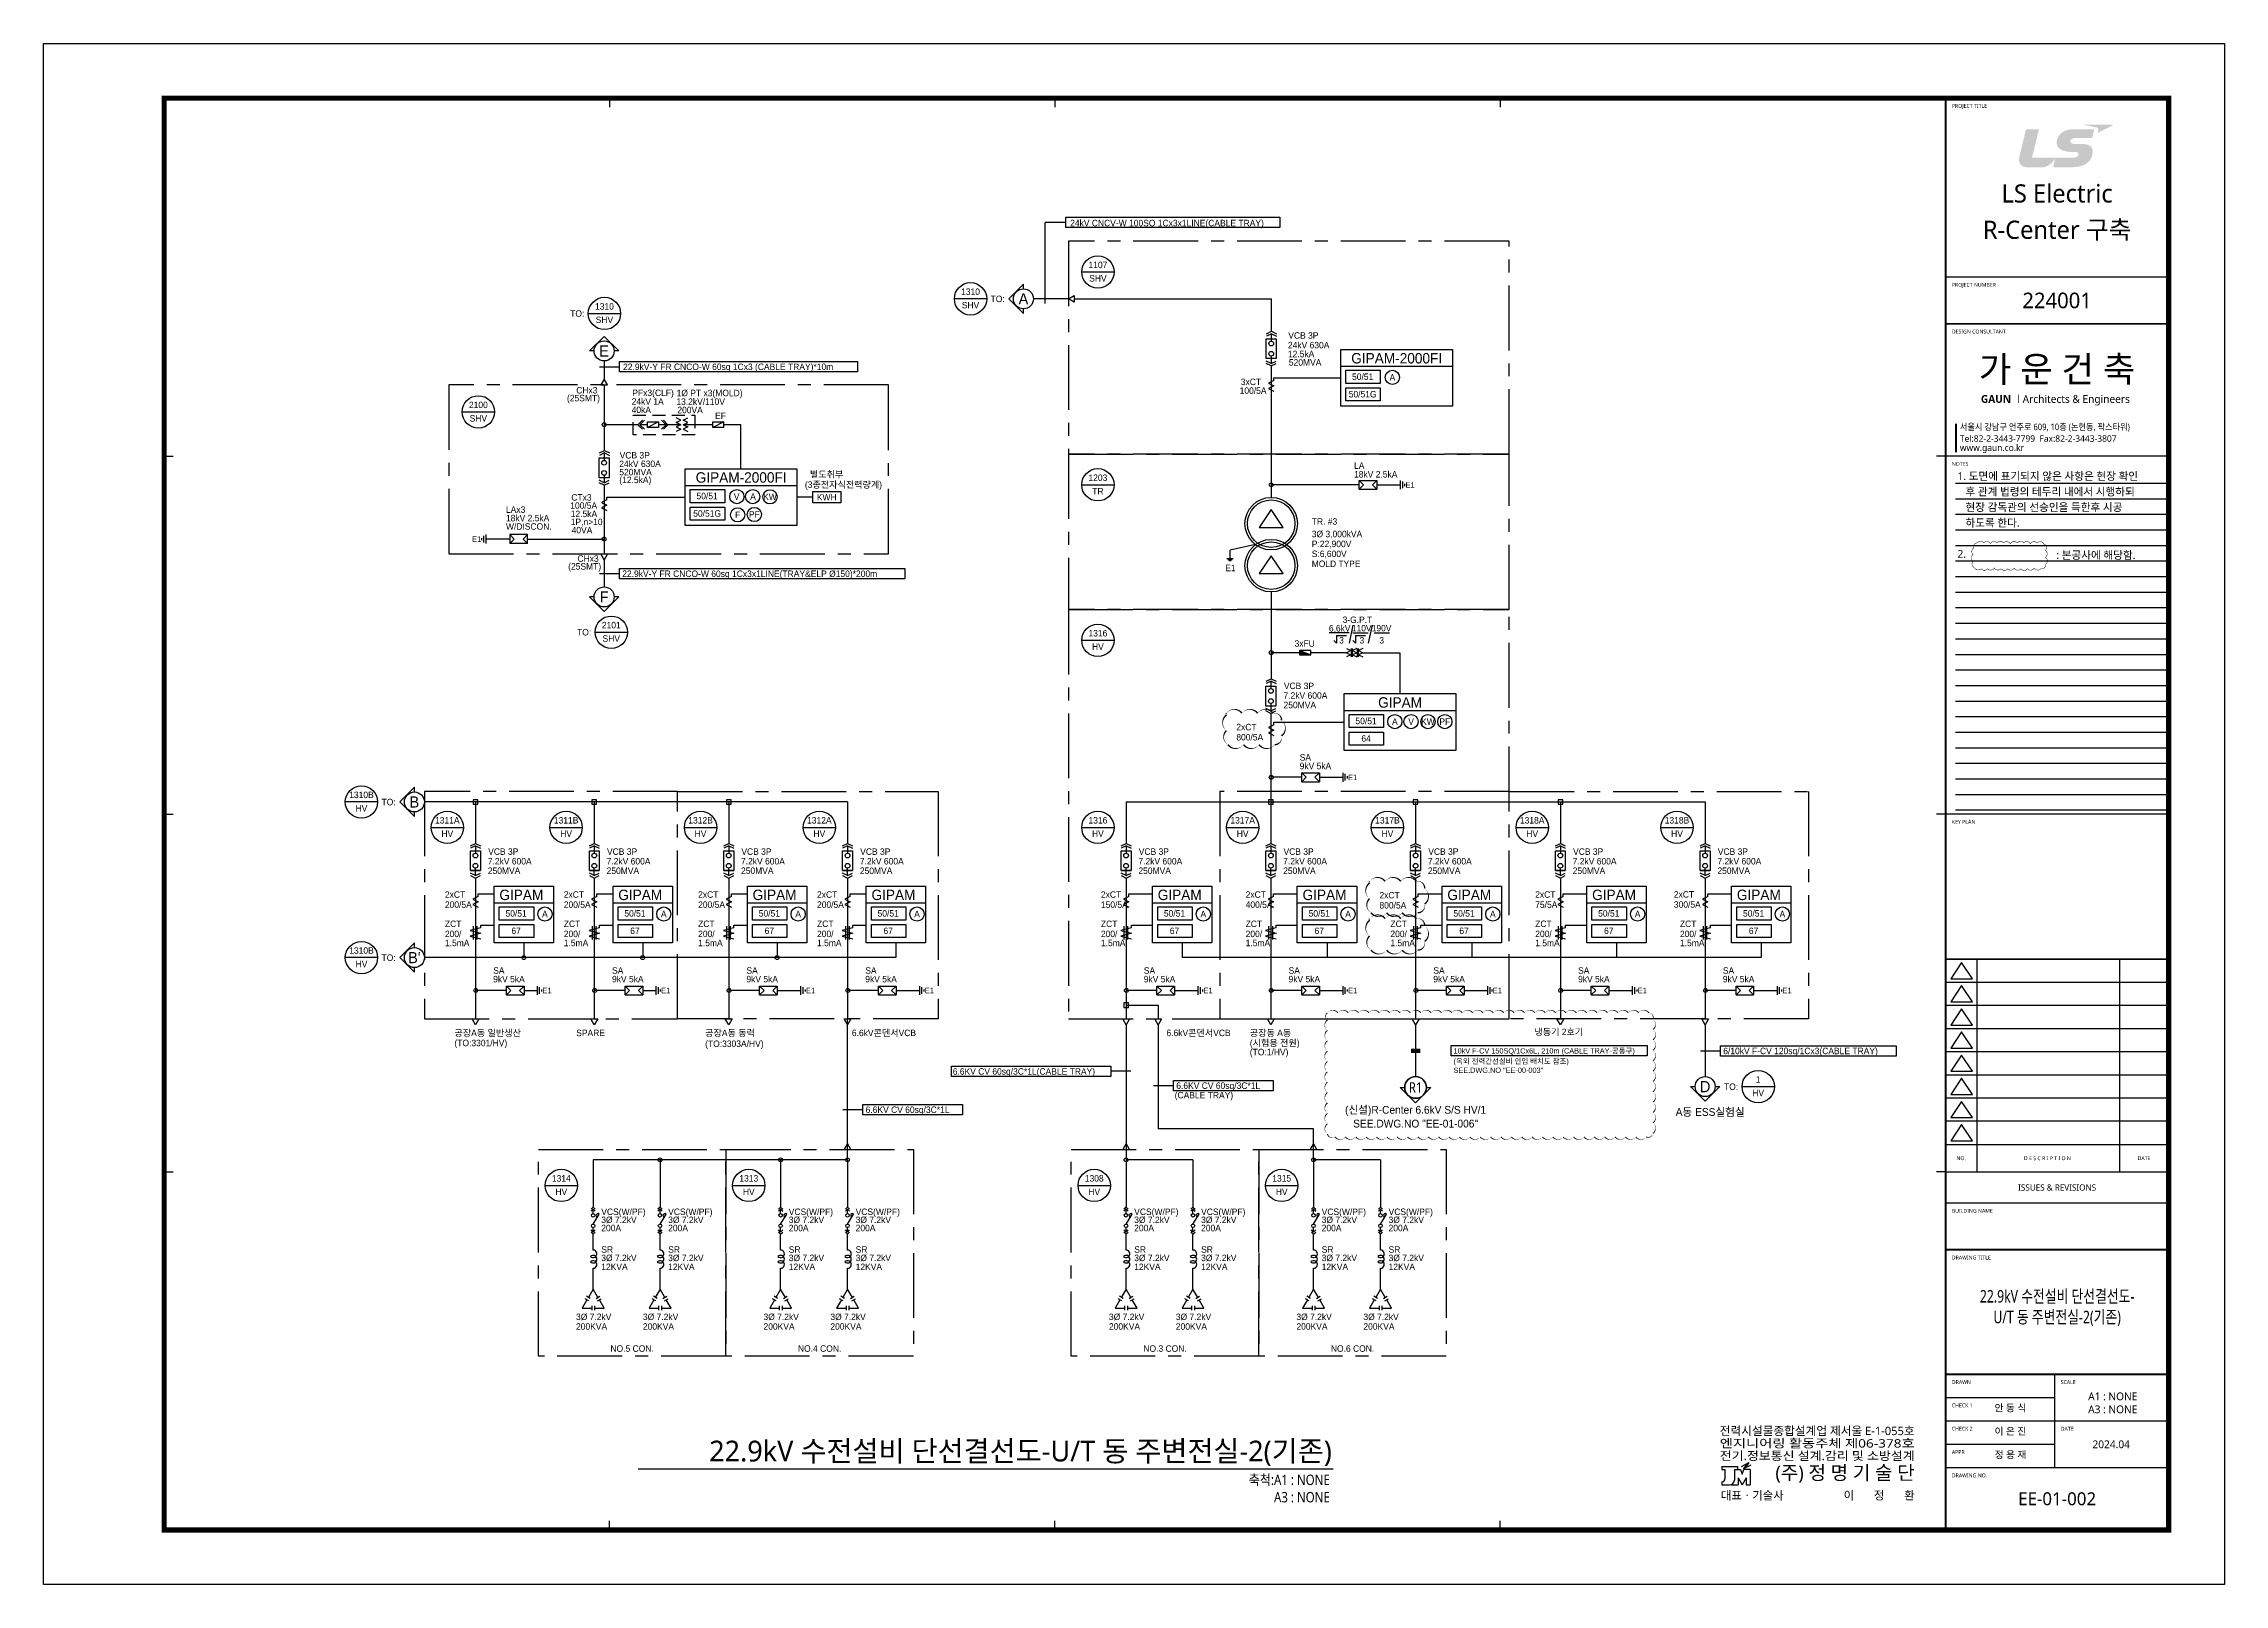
# Model space of a CAD drawing. Header units: millimetres. Extents: x 0 to 252300, y -45585 to -15885.
# Drawn here: x 42050 to 84100, y -45585 to -15885 of the extents above; entities that cross this region are included whole.
import ezdxf
from ezdxf.enums import TextEntityAlignment as Align

# ---------------------------------------------------------------- set-up
doc = ezdxf.new("R2010")
doc.units = ezdxf.units.MM
doc.header["$LTSCALE"] = 1000
for name, pattern in [('CEN', [62, 60, -1, 0, -1]), ('CENTER', [2, 1.25, -0.25, 0.25, -0.25]), ('DASHED2', [0.375, 0.25, -0.125]), ('ELP', [16.5, 14, -1, 0.5, -1]), ('HIDDENX2', [19.05, 12.7, -6.35])]:
    doc.linetypes.add(name, pattern=pattern)
for name, color, linetype in [('1', 1, 'Continuous'), ('100', 4, 'Continuous'), ('11$0$SYMBOL', 3, 'Continuous'), ('11$0$TEXT', 3, 'Continuous'), ('11$1$SYM', 3, 'Continuous'), ('150', 6, 'Continuous'), ('3', 3, 'Continuous'), ('4', 4, 'HIDDENX2'), ('50', 3, 'Continuous'), ('60', 2, 'Continuous'), ('ABC', 1, 'Continuous'), ('BUS', 6, 'Continuous'), ('e-line-sub', 3, 'Continuous'), ('E-TEXT-BOX', 7, 'Continuous'), ('ELEC-TEXT', 2, 'Continuous'), ('L1-CEILING', 3, 'Continuous'), ('L2', 7, 'Continuous'), ('L3-GROUND', 2, 'ELP'), ('Layer 1', 7, 'Continuous'), ('line', 9, 'Continuous'), ('LINE3', 1, 'CENTER'), ('LL', 2, 'Continuous'), ('PLAN', 253, 'CEN'), ('S', 4, 'Continuous'), ('sing', 2, 'Continuous'), ('SYM', 3, 'Continuous'), ('TEXT', 3, 'Continuous'), ('TIT', 2, 'Continuous'), ('XR-SHEET(통신)$0$WD-E$0$WD', 6, 'Continuous'), ('XR-SHEET-SHT', 5, 'Continuous'), ('XR-SHEET-TEXT', 3, 'Continuous'), ('XREF', 7, 'CEN'), ('추가도면층', 2, 'Continuous')]:
    doc.layers.add(name, color=color, linetype=linetype)
doc.layers.add('XR-SHEET-TEMP', color=171, linetype='Continuous', plot=False)
doc.styles.add('CW', font='')
doc.styles.add('GHS', font='malgun.ttf')
doc.styles.add('XR-SHEET$0$XREF-Form$0$맑은고딕', font='malgun.ttf')
doc.styles.add('XR-SHEET(통신)$0$WD-E$0$GHS', font='malgun.ttf')
doc.styles.add('돋움', font='')
doc.styles.add('맑은고딕', font='malgun.ttf')
doc.styles.add('맑은고딕B', font='malgunbd.ttf')
doc.styles.get('CW').set_extended_font_data('Dotum')
doc.styles.get('돋움').set_extended_font_data('Dotum')

msp = doc.modelspace()

# ---------------------------------------------------------------- texts
at = {"layer": '60', "color": 8, "style": 'CW'}
for s, height, p in [('VCB 3P', 125, (66050, -21573)), ('24kV 630A', 125, (66043, -21759)), ('12.5kA', 125, (66043, -21930)), ('520MVA', 125, (66061, -22092)), ('PFx3(CLF)', 125, (53402, -22679)), ('1Ø PT x3(MOLD)', 125, (54256, -22682)), ('100/5A', 125, (65112, -22637)), ('40kA', 125, (53389, -23007)), ('24kV 1A', 125, (53389, -22846)), ('13.2kV/110V', 125, (54251, -22849)), ('200VA', 125, (54270, -23010)), ('VCB 3P', 125, (53157, -23882)), ('24kV 630A', 125, (53150, -24047)), ('520MVA', 125, (53150, -24207)), ('(12.5kA)', 125, (53150, -24357)), ('100/5A', 125, (52205, -24851)), ('12.5kA', 125, (52214, -25012)), ('1P,n>10', 125, (52214, -25167)), ('40VA', 125, (52231, -25326)), ('TR. #3', 125, (66503, -25159)), ('3Ø 3,000kVA', 125, (66503, -25400)), ('P:22,900V', 125, (66503, -25591)), ('E1', 124.1, (64835, -26054)), ('S:6,600V', 125, (66503, -25782)), ('VCB 3P', 125, (65965, -28327)), ('7.2kV 600A', 125, (65958, -28513)), ('250MVA', 125, (65958, -28696)), ('VCB 3P', 125, (50622, -31522)), ('VCB 3P', 125, (52913, -31522)), ('VCB 3P', 125, (55504, -31522)), ('VCB 3P', 125, (57796, -31522)), ('VCB 3P', 125, (63167, -31522)), ('VCB 3P', 125, (65958, -31522)), ('VCB 3P', 125, (68749, -31522)), ('VCB 3P', 125, (71541, -31522)), ('VCB 3P', 125, (74332, -31522)), ('7.2kV 600A', 125, (50615, -31708)), ('250MVA', 125, (50615, -31891)), ('7.2kV 600A', 125, (52906, -31708)), ('250MVA', 125, (52906, -31891)), ('7.2kV 600A', 125, (55497, -31708)), ('250MVA', 125, (55497, -31891)), ('7.2kV 600A', 125, (57789, -31708)), ('250MVA', 125, (57789, -31891)), ('7.2kV 600A', 125, (63160, -31708)), ('250MVA', 125, (63160, -31891)), ('7.2kV 600A', 125, (65951, -31708)), ('250MVA', 125, (65951, -31891)), ('7.2kV 600A', 125, (68742, -31708)), ('250MVA', 125, (68742, -31891)), ('7.2kV 600A', 125, (71534, -31708)), ('250MVA', 125, (71534, -31891)), ('250MVA', 125, (74325, -31891)), ('7.2kV 600A', 125, (74325, -31708)), ('200/5A', 125, (49788, -32545)), ('200/5A', 125, (52080, -32545)), ('200/5A', 125, (54671, -32545)), ('200/5A', 125, (56963, -32545)), ('150/5A', 125, (62437, -32545)), ('400/5A', 125, (65228, -32545)), ('75/5A', 125, (70811, -32545)), ('300/5A', 125, (73485, -32542)), ('200/', 125, (49788, -33108)), ('1.5mA', 125, (49788, -33283)), ('200/', 125, (52080, -33108)), ('1.5mA', 125, (52080, -33283)), ('200/', 125, (54671, -33108)), ('1.5mA', 125, (54671, -33283)), ('200/', 125, (56963, -33108)), ('1.5mA', 125, (56963, -33283)), ('200/', 125, (62437, -33108)), ('1.5mA', 125, (62437, -33283)), ('200/', 125, (65228, -33108)), ('1.5mA', 125, (65228, -33283)), ('200/', 125, (70811, -33108)), ('1.5mA', 125, (70811, -33283)), ('200/', 125, (73602, -33108)), ('1.5mA', 125, (73602, -33283)), ('(TO:3301/HV)', 125, (49972, -35211)), ('(시험용 전원)', 125, (65308, -35211)), ('(TO:1/HV)', 125, (65308, -35386))]:
    msp.add_text(s, height=height, dxfattribs=at).set_placement(p)
for s, height, p in [('6.6kV', 124.1, (67041, -27153)), ('3', 124, (67076, -27386)), ('3-G.P.T', 124.1, (67383, -26991)), ('110V', 124.1, (67466, -27153)), ('3', 124, (67469, -27386)), ('190V', 124.1, (67849, -27153)), ('3', 124, (67851, -27386))]:
    msp.add_text(s, height=height, dxfattribs=at).set_placement(p, align=Align.MIDDLE)
at = {"layer": '60', "color": 3, "style": 'CW'}
for s, p in [('800/5A', (65048, -29317)), ('800/5A', (67808, -32557)), ('200/', (68019, -33108)), ('1.5mA', (68019, -33283))]:
    msp.add_text(s, height=125, dxfattribs=at).set_placement(p)
at = {"layer": 'ABC', "color": 8, "style": 'CW'}
for s, p in [('1107', (62379, -20150)), ('1310', (59923, -20667)), ('SHV', (62379, -20409)), ('TO:', (52340, -21087)), ('1310', (52864, -20950)), ('SHV', (59923, -20926)), ('TO:', (60446, -20805)), ('SHV', (52864, -21209)), ('2100', (50433, -22848)), ('SHV', (50433, -23107)), ('1203', (62379, -24253)), ('TR', (62379, -24512)), ('TO:', (52472, -27231)), ('2101', (52996, -27094)), ('SHV', (52996, -27353)), ('1316', (62379, -27250)), ('HV', (62379, -27509)), ('1310B', (48179, -30366)), ('HV', (48179, -30625)), ('TO:', (48702, -30504)), ('1311A', (49834, -30856)), ('HV', (49834, -31115)), ('1311B', (52125, -30856)), ('HV', (52125, -31115)), ('1312B', (54717, -30856)), ('HV', (54717, -31115)), ('1312A', (57008, -30856)), ('HV', (57008, -31115)), ('HV', (62379, -31115)), ('1317A', (65170, -30856)), ('HV', (65170, -31115)), ('1317B', (67962, -30856)), ('HV', (67962, -31115)), ('1318A', (70753, -30856)), ('HV', (70753, -31115)), ('1318B', (73545, -30856)), ('HV', (73545, -31115)), ('1310B', (48179, -33366)), ('HV', (48179, -33625)), ('TO:', (48702, -33504)), ('TO:', (74588, -35991)), ('HV', (75111, -36112)), ('1', (75111, -35853)), ('1314', (52032, -37758)), ('1313', (55647, -37758)), ('1308', (62308, -37758)), ('1315', (65923, -37758)), ('HV', (52032, -38017)), ('HV', (55647, -38017)), ('HV', (62308, -38017)), ('HV', (65923, -38017))]:
    msp.add_text(s, height=125, dxfattribs=at).set_placement(p, align=Align.MIDDLE)
at = {"layer": 'ELEC-TEXT', "color": 8, "style": 'CW'}
for s, p in [('24kV CNCV-W 100SQ 1Cx3x1LINE(CABLE TRAY)', (61844, -19406)), ('22.9kV-Y FR CNCO-W 60sq 1Cx3 (CABLE TRAY)*10m', (53223, -22177)), ('22.9kV-Y FR CNCO-W 60sq 1Cx3x1LINE(TRAY&ELP Ø150)*200m', (53207, -26166)), ('6/10kV F-CV 120sq/1Cx3(CABLE TRAY)', (74437, -35365)), ('6.6KV CV 60sq/3C*1L(CABLE TRAY)', (59580, -35760)), ('(CABLE TRAY)', (63860, -36217)), ('6.6KV CV 60sq/3C*1L', (63890, -36034)), ('6.6KV CV 60sq/3C*1L', (57900, -36498))]:
    msp.add_text(s, height=125, dxfattribs=at).set_placement(p)
for s, p in [('NO.5 CON.', (53398, -41039)), ('NO.4 CON.', (57013, -41039)), ('NO.3 CON.', (63674, -41039)), ('NO.6 CON.', (67289, -41039))]:
    msp.add_text(s, height=125, dxfattribs=at).set_placement(p, align=Align.MIDDLE)
at = {"layer": 'L3-GROUND', "color": 8, "style": 'CW'}
for s, height, p in [('GIPAM-2000FI', 200.89, (68140, -22050)), ('50/51', 125, (67484, -22368)), ('50/51G', 125, (67484, -22705)), ('GIPAM-2000FI', 200.89, (55500, -24348)), ('(3종전자식전력량계)', 125, (57473, -24449)), ('별도취부', 125, (57148, -24249)), ('50/51', 125, (54844, -24667)), ('KWH', 125, (57150, -24691)), ('50/51G', 125, (54844, -25004)), ('GIPAM', 200.9, (68206, -28685)), ('50/51', 125, (67550, -29004)), ('64', 125, (67550, -29341)), ('GIPAM', 200.9, (51262, -32394)), ('GIPAM', 200.9, (53554, -32394)), ('GIPAM', 200.9, (56145, -32394)), ('GIPAM', 200.9, (58437, -32394)), ('GIPAM', 200.9, (63957, -32394)), ('GIPAM', 200.9, (66749, -32394)), ('GIPAM', 200.9, (69540, -32394)), ('GIPAM', 200.9, (72332, -32394)), ('GIPAM', 200.9, (75123, -32394)), ('50/51', 125, (51161, -32713)), ('50/51', 125, (53452, -32713)), ('50/51', 125, (56044, -32713)), ('50/51', 125, (58335, -32713)), ('50/51', 125, (63856, -32713)), ('50/51', 125, (66647, -32713)), ('50/51', 125, (69439, -32713)), ('50/51', 125, (72230, -32713)), ('50/51', 125, (75022, -32713)), ('67', 125, (51161, -33049)), ('67', 125, (53452, -33049)), ('67', 125, (56044, -33049)), ('67', 125, (58335, -33049)), ('67', 125, (63856, -33049)), ('67', 125, (66647, -33049)), ('67', 125, (69439, -33049)), ('67', 125, (72230, -33049)), ('67', 125, (75022, -33049))]:
    msp.add_text(s, height=height, dxfattribs=at).set_placement(p, align=Align.CENTER)
for s, p in [('A', (68057, -22318)), ('V', (55413, -24617)), ('A', (55729, -24617)), ('KW', (56056, -24621)), ('F', (55432, -24968)), ('PF', (55754, -24961)), ('A', (68105, -28954)), ('V', (68418, -28954)), ('KW', (68743, -28954)), ('PF', (69068, -28954)), ('A', (51716, -32663)), ('A', (54008, -32663)), ('A', (56599, -32663)), ('A', (58891, -32663)), ('A', (64411, -32663)), ('A', (67203, -32663)), ('A', (69994, -32663)), ('A', (72786, -32663)), ('A', (75577, -32663))]:
    msp.add_text(s, height=125, dxfattribs=at).set_placement(p, align=Align.MIDDLE)
at = {"layer": 'line', "color": 8, "style": 'CW'}
for s, height, p in [('A', 215, (60943, -20804)), ('E', 215, (52858, -21809)), ('E1', 106, (68400, -24392)), ('E1', 106, (50399, -25437)), ('F', 215, (52858, -26550)), ('E1', 106, (67291, -30029)), ('B', 215, (49199, -30503)), ("B'", 214.5, (49199, -33503)), ('E1', 106, (51755, -34138)), ('E1', 106, (54046, -34138)), ('E1', 106, (56838, -34138)), ('E1', 106, (59129, -34138)), ('E1', 106, (64500, -34138)), ('E1', 106, (67291, -34138)), ('E1', 106, (70082, -34138)), ('E1', 106, (72874, -34138)), ('E1', 106, (75665, -34138)), ('D', 215, (74088, -35990))]:
    msp.add_text(s, height=height, dxfattribs=at).set_placement(p, align=Align.MIDDLE)
for s, height, p in [('(25SMT)', 125, (52141, -22780)), ('CHx3', 125, (52320, -22629)), ('3xCT', 125, (65135, -22467)), ('LA', 125, (67318, -24082)), ('18kV 2.5kA', 125, (67318, -24249)), ('LAx3', 125, (50965, -24930)), ('CTx3', 125, (52225, -24694)), ('W/DISCON.', 125, (50965, -25255)), ('18kV 2.5kA', 125, (50965, -25093)), ('(25SMT)', 125, (52165, -26024)), ('CHx3', 125, (52344, -25873)), ('MOLD TYPE ', 124.1, (66503, -25973)), ('3xFU ', 124.1, (66172, -27510)), ('9kV 5kA', 125, (66269, -29872)), ('SA', 125, (66270, -29706)), ('2xCT', 125, (49788, -32350)), ('2xCT', 125, (52080, -32350)), ('2xCT', 125, (54671, -32350)), ('2xCT', 125, (56963, -32350)), ('2xCT', 125, (62437, -32350)), ('2xCT', 125, (65228, -32350)), ('2xCT', 125, (70811, -32350)), ('2xCT', 125, (73485, -32347)), ('ZCT', 125, (49788, -32914)), ('ZCT', 125, (52080, -32914)), ('ZCT', 125, (54671, -32914)), ('ZCT', 125, (56963, -32914)), ('ZCT', 125, (62437, -32914)), ('ZCT', 125, (65228, -32914)), ('ZCT', 125, (70811, -32914)), ('ZCT', 125, (73602, -32914)), ('9kV 5kA', 125, (50718, -33980)), ('SA', 125, (50719, -33814)), ('9kV 5kA', 125, (53010, -33980)), ('SA', 125, (53011, -33814)), ('SA', 125, (55602, -33814)), ('9kV 5kA', 125, (55601, -33980)), ('9kV 5kA', 125, (57893, -33980)), ('SA', 125, (57893, -33814)), ('9kV 5kA', 125, (63263, -33980)), ('SA', 125, (63264, -33814)), ('9kV 5kA', 125, (66055, -33980)), ('SA', 125, (66056, -33814)), ('SA', 125, (68847, -33814)), ('9kV 5kA', 125, (68846, -33980)), ('9kV 5kA', 125, (71638, -33980)), ('SA', 125, (71638, -33814)), ('SA', 125, (74430, -33814)), ('9kV 5kA', 125, (74429, -33980)), ('공장A동 일반생산', 125, (49972, -35017)), ('SPARE', 125, (52320, -35017)), ('공장A동 동력', 125, (54806, -35017)), ('6.6kV콘덴서VCB', 125, (57635, -35017)), ('6.6kV콘덴서VCB', 125, (63701, -35017)), ('공장동 A동', 125, (65308, -35017)), ('(TO:3303A/HV)', 125, (54806, -35226)), ('A동 ESS실험실', 150, (73520, -36554)), ('VCS(W/PF)', 125, (52803, -38465)), ('3Ø 7.2kV', 125, (52803, -38620)), ('200A', 125, (52803, -38778)), ('VCS(W/PF)', 125, (54093, -38465)), ('3Ø 7.2kV', 125, (54093, -38620)), ('200A', 125, (54093, -38778)), ('VCS(W/PF)', 125, (56418, -38465)), ('3Ø 7.2kV', 125, (56418, -38620)), ('200A', 125, (56418, -38778)), ('VCS(W/PF)', 125, (57708, -38465)), ('3Ø 7.2kV', 125, (57708, -38620)), ('200A', 125, (57708, -38778)), ('VCS(W/PF)', 125, (63079, -38465)), ('3Ø 7.2kV', 125, (63079, -38620)), ('200A', 125, (63079, -38778)), ('VCS(W/PF)', 125, (64369, -38465)), ('3Ø 7.2kV', 125, (64369, -38620)), ('200A', 125, (64369, -38778)), ('VCS(W/PF)', 125, (66694, -38465)), ('3Ø 7.2kV', 125, (66694, -38620)), ('200A', 125, (66694, -38778)), ('VCS(W/PF)', 125, (67984, -38465)), ('3Ø 7.2kV', 125, (67984, -38620)), ('200A', 125, (67984, -38778)), ('SR', 125, (52803, -39192)), ('SR', 125, (54093, -39192)), ('SR', 125, (56418, -39192)), ('SR', 125, (57708, -39192)), ('SR', 125, (63079, -39192)), ('SR', 125, (64369, -39192)), ('SR', 125, (66694, -39192)), ('SR', 125, (67984, -39192)), ('3Ø 7.2kV', 125, (52803, -39354)), ('12KVA', 125, (52803, -39526)), ('3Ø 7.2kV', 125, (54093, -39354)), ('12KVA', 125, (54093, -39526)), ('3Ø 7.2kV', 125, (56418, -39354)), ('12KVA', 125, (56418, -39526)), ('3Ø 7.2kV', 125, (57708, -39354)), ('12KVA', 125, (57708, -39526)), ('3Ø 7.2kV', 125, (63079, -39354)), ('12KVA', 125, (63079, -39526)), ('3Ø 7.2kV', 125, (64369, -39354)), ('12KVA', 125, (64369, -39526)), ('3Ø 7.2kV', 125, (66694, -39354)), ('12KVA', 125, (66694, -39526)), ('3Ø 7.2kV', 125, (67984, -39354)), ('12KVA', 125, (67984, -39526)), ('3Ø 7.2kV', 125, (52316, -40490)), ('3Ø 7.2kV', 125, (53606, -40490)), ('3Ø 7.2kV', 125, (55931, -40490)), ('3Ø 7.2kV', 125, (57221, -40490)), ('3Ø 7.2kV', 125, (62592, -40490)), ('3Ø 7.2kV', 125, (63882, -40490)), ('3Ø 7.2kV', 125, (66207, -40490)), ('3Ø 7.2kV', 125, (67498, -40490)), ('200KVA', 125, (52316, -40676)), ('200KVA', 125, (53606, -40676)), ('200KVA', 125, (55931, -40676)), ('200KVA', 125, (57221, -40676)), ('200KVA', 125, (62592, -40676)), ('200KVA', 125, (63882, -40676)), ('200KVA', 125, (66207, -40676)), ('200KVA', 125, (67498, -40676))]:
    msp.add_text(s, height=height, dxfattribs=at).set_placement(p)
at = {"layer": 'line', "color": 3, "style": 'CW'}
for s, p in [('2xCT', (65048, -29122)), ('2xCT', (67808, -32362)), ('ZCT', (68019, -32914))]:
    msp.add_text(s, height=125, dxfattribs=at).set_placement(p)
at = {"layer": 'LINE3', "color": 8, "style": 'CW'}
msp.add_text('냉동기 2호기', height=125, dxfattribs=at).set_placement((70795, -34998))
at = {"layer": 'LL', "color": 8, "style": 'CW'}
msp.add_text('EF', height=125, dxfattribs=at).set_placement((54998, -23122))
at = {"layer": 'SYM', "style": 'GHS'}
for s, p in [('1. 도면에 표기되지 않은 사항은 현장 확인', (78955, -24221)), ('   후 관계 법령의 테두리 내에서 시행하되', (78955, -24521)), ('   현장 감독관의 선승인을 득한후 시공', (78955, -24821)), ('   하도록 한다.', (78955, -25121)), ('2. ', (78955, -25721)), (': 본공사에 해당함.', (80861, -25744))]:
    msp.add_text(s, height=150, dxfattribs=at).set_placement(p, align=Align.MIDDLE_LEFT)
at = {"layer": 'SYM', "color": 8, "style": 'CW'}
msp.add_text('1316', height=125, dxfattribs=at).set_placement((62379, -30856), align=Align.MIDDLE)
at = {"layer": 'SYM', "style": '돋움'}
for s, p in [('10kV F-CV 150SQ/1Cx6L, 210m (CABLE TRAY-공동구)', (69236, -35352)), ('SEE.DWG.NO "EE-00-003"', (69236, -35725)), ('(옥외 전력간선설비 인입 배치도 참조)', (69236, -35552))]:
    msp.add_text(s, height=102.06, dxfattribs=at).set_placement(p)
at = {"layer": 'SYM', "style": 'CW'}
for s, p in [('(신설)R-Center 6.6kV S/S HV/1', (68505, -36437)), ('SEE.DWG.NO "EE-01-006"', (68505, -36703))]:
    msp.add_text(s, height=150, dxfattribs=at).set_placement(p, align=Align.MIDDLE_CENTER)
at = {"layer": 'TEXT', "style": 'GHS', "width": 0.85}
msp.add_text('R1', height=200, dxfattribs=at).set_placement((68505, -36006), align=Align.MIDDLE)
at = {"layer": 'TEXT', "style": 'GHS', "width": 0.75}
for s, p in [('22.9kV 수전설비 단선결선도-', (80875, -40031)), ('U/T 동 주변전실-2(기존)', (80875, -40431))]:
    msp.add_text(s, height=241.48, dxfattribs=at).set_placement(p, align=Align.MIDDLE_CENTER)
at = {"layer": 'TEXT', "style": 'GHS'}
for s, height, p in [('A1 : NONE', 150, (81948, -41961)), ('A3 : NONE', 150, (81948, -42211)), ('EE-01-002', 250, (80875, -43935))]:
    msp.add_text(s, height=height, dxfattribs=at).set_placement(p, align=Align.MIDDLE_CENTER)
at = {"layer": 'TIT', "style": 'GHS'}
msp.add_text('22.9kV 수전설비 단선결선도-U/T 동 주변전실-2(기존)', height=400, dxfattribs=at).set_placement((66891, -43015), align=Align.MIDDLE_RIGHT)
at = {"layer": 'TIT', "style": 'GHS', "width": 0.85}
for s, p in [('축척:A1 : NONE', (66850, -43669)), ('A3 : NONE', (66850, -44004))]:
    msp.add_text(s, height=200, dxfattribs=at).set_placement(p, align=Align.RIGHT)

# ---------------------------------------------------------------- blocks, each defined once
blk = doc.blocks.new('A$C73120EFD')
at = {"layer": 'XR-SHEET(통신)$0$WD-E$0$WD', "color": 4}
for p, q in [((-27546, 7102), (-27546, 6933)), ((-27546, 7102), (-26702, 7102)), ((-26702, 7102), (-26702, 6933)), ((-26494, 7105), (-26082, 7309)), ((-26165, 7268), (-26370, 6991)), ((-26370, 6991), (-25958, 7194)), ((-26370, 6991), (-26257, 7073)), ((-26349, 7019), (-26236, 7101)), ((-26328, 7047), (-26215, 7129)), ((-26308, 7075), (-26194, 7157)), ((-26082, 7309), (-26288, 7031)), ((-26287, 7103), (-26173, 7186)), ((-26266, 7131), (-26153, 7214)), ((-26245, 7160), (-26132, 7242)), ((-26224, 7188), (-26111, 7270)), ((-26203, 7216), (-26090, 7298)), ((-26183, 7244), (-26117, 7292)), ((-27546, 6933), (-27377, 6933)), ((-27546, 6273), (-27546, 6105)), ((-27546, 6273), (-27538, 6273)), ((-27546, 6105), (-27124, 6105)), ((-27377, 6933), (-27377, 6434)), ((-27052, 6115), (-27052, 6105)), ((-27052, 6105), (-26660, 6105)), ((-26871, 6933), (-26871, 6358)), ((-26871, 6933), (-26534, 6933)), ((-26660, 6490), (-26449, 6105)), ((-26660, 6490), (-26660, 6105)), ((-26534, 6933), (-26449, 6680)), ((-26449, 6680), (-26365, 6933)), ((-26238, 6490), (-26449, 6105)), ((-26027, 6933), (-26365, 6933)), ((-26314, 7018), (-26278, 7045)), ((-26238, 6490), (-26238, 6105)), ((-26238, 6105), (-26027, 6105)), ((-26027, 6933), (-26027, 6105))]:
    blk.add_line(p, q, dxfattribs=at)
for centre, radius in [((-27538, 6434), 160), ((-27124, 6358), 253)]:
    blk.add_arc(centre, radius, 270, 0, dxfattribs=at)
at = {"layer": 'XR-SHEET(통신)$0$WD-E$0$WD', "color": 4, "style": 'XR-SHEET(통신)$0$WD-E$0$GHS'}
for s, width, p, p2 in [('전력시설물종합설계업 제서울 E-1-055호', 0.877197, (-27655, 8791), (-17155, 8791)), ('엔지니어링 활동주체 제06-378호', 1.078185, (-27655, 8118), (-17155, 8118)), ('전기.정보통신 설계.감리 및 소방설계', 0.962199, (-27655, 7445), (-17155, 7445))]:
    blk.add_text(s, height=450, dxfattribs=dict(at, width=width)).set_placement(p, p2, align=Align.FIT)
for s, height, p in [('(주) 정 명 기 술 단', 750, (-17155, 6387)), ('이       정       환', 450, (-17155, 5315))]:
    blk.add_text(s, height=height, dxfattribs=at).set_placement(p, align=Align.RIGHT)
blk.add_text('대표ㆍ기술사 ', height=450, dxfattribs=at).set_placement((-27597, 5315))
blk = doc.blocks.new('XR-SHEET$0$XREF-Form$0$xr-form$0$TITLE')
at = {"layer": 'XR-SHEET-TEXT', "color": 4, "style": '맑은고딕B'}
for tag, height, p in [('TITLE1', 6, (776, 116.69)), ('TITLE4', 6, (776, 111.7)), ('TITLE2', 6, (776, 107.09)), ('TITLE5', 6, (776, 102.09)), ('TITLE3', 6, (776, 97.38)), ('A0.00', 7, (775.56, 32.33))]:
    blk.add_attdef(tag, text='', height=height, dxfattribs=at).set_placement(p, align=Align.MIDDLE_CENTER)
at = {"layer": 'XR-SHEET-TEXT', "color": 3, "style": 'XR-SHEET$0$XREF-Form$0$맑은고딕'}
for tag, p in [('NAME-1', (752.37, 76.33)), ('NAME-2', (752.37, 67.33)), ('NAME-3', (752.37, 58.33)), ('NAME-4', (752.37, 49.33))]:
    blk.add_attdef(tag, text='', height=2.7, dxfattribs=at).set_placement(p, align=Align.MIDDLE_LEFT)
for tag, p in [('SCALE-A1', (796.39, 73.17)), ('SCALE-A3', (796.39, 68.31)), ('DATE', (797.36, 53.01))]:
    blk.add_attdef(tag, text='', height=3, dxfattribs=at).set_placement(p, align=Align.MIDDLE)
blk = doc.blocks.new('block 3')
at = {"true_color": 0xfa002d}
h = blk.add_hatch(color=240, dxfattribs=at)
h.dxf.hatch_style = 1
h.paths.add_polyline_path([(78.5, -138.2), (78.5, -138.2), (78.6, -138.2), (78.6, -138.2), (78.7, -138.1), (78.7, -138.1), (78.8, -138.1), (78.8, -138.1), (78.9, -138), (78.9, -138), (78.9, -138), (79, -138), (79, -138), (79.1, -137.9), (79.1, -137.9), (79.1, -137.9), (79.2, -137.9), (79.2, -137.9), (79.2, -137.8), (79.3, -137.8), (79.3, -137.8), (79.4, -137.8), (79.4, -137.8), (79.4, -137.8), (79.5, -137.7), (79.5, -137.7), (79.5, -137.7), (79.6, -137.7), (79.6, -137.7), (79.6, -137.7), (79.6, -137.6), (79.7, -137.6), (79.7, -137.6), (79.7, -137.6), (79.7, -137.6), (79.8, -137.6), (79.8, -137.6), (79.8, -137.6), (79.8, -137.5), (79.9, -137.5), (79.9, -137.5), (79.9, -137.5), (79.9, -137.5), (80, -137.5), (80, -137.5), (80, -137.5), (80, -137.5), (80, -137.4), (80, -137.4), (80.1, -137.4), (80.1, -137.4), (80.1, -137.4), (80.1, -137.4), (80.1, -137.4), (80.2, -137.4), (80.2, -137.4), (80.2, -137.4), (80.2, -137.4), (80.2, -137.4), (80.2, -137.4), (80.2, -137.4), (80.2, -137.4), (80.2, -137.4), (80.1, -137.4), (80.1, -137.4), (80.1, -137.4), (80.1, -137.4), (80.1, -137.4), (80.1, -137.4), (80.1, -137.4), (80.1, -137.4), (80.1, -137.4), (80.1, -137.4), (80.1, -137.4), (80.1, -137.4), (80.1, -137.4), (80.1, -137.4), (80, -137.4), (80, -137.4), (80, -137.4), (80, -137.4), (80, -137.4), (80, -137.4), (80, -137.4), (80, -137.4), (80, -137.4), (79.9, -137.4), (79.9, -137.4), (79.9, -137.4), (79.9, -137.4), (79.9, -137.4), (79.9, -137.4), (79.9, -137.4), (79.8, -137.4), (79.8, -137.4), (79.8, -137.4), (79.8, -137.4), (79.8, -137.4), (79.7, -137.4), (79.7, -137.4), (79.7, -137.4), (79.7, -137.4), (79.7, -137.4), (79.6, -137.4), (79.6, -137.4), (79.6, -137.4), (79.6, -137.4), (79.6, -137.4), (79.5, -137.4), (79.5, -137.4), (79.5, -137.4), (79.5, -137.4), (79.5, -137.4), (79.4, -137.4), (79.4, -137.4), (79.4, -137.4), (79.4, -137.4), (79.3, -137.4), (79.3, -137.4), (79.3, -137.4), (79.2, -137.4), (79.2, -137.4), (79.2, -137.4), (79.2, -137.4), (79.1, -137.4), (79.1, -137.4), (79.1, -137.4), (79.1, -137.4), (79, -137.4), (79, -137.4), (79, -137.4), (78.9, -137.4), (78.9, -137.4), (78.9, -137.4), (78.8, -137.4), (78.8, -137.4), (78.8, -137.4), (78.8, -137.4), (78.7, -137.4), (78.7, -137.4), (78.7, -137.4), (78.6, -137.4), (78.6, -137.4), (78.6, -137.4), (78.5, -137.4), (78.5, -137.4), (78.4, -137.4), (78.4, -137.4), (78.4, -137.4), (78.3, -137.4), (78.3, -137.4), (78.3, -137.4), (78.2, -137.4), (78.2, -137.4), (78.2, -137.4), (78.1, -137.4), (78.1, -137.4), (78, -137.4), (78, -137.4), (78, -137.4), (77.9, -137.4), (77.9, -137.4), (77.9, -137.4), (77.8, -137.4), (77.8, -137.4), (77.7, -137.4), (77.7, -137.4), (77.7, -137.4), (77.6, -137.4), (77.6, -137.4), (77.5, -137.4), (77.5, -137.4), (77.5, -137.4), (77.4, -137.4), (77.4, -137.4), (77.3, -137.4), (77.3, -137.4), (77.2, -137.4), (77.2, -137.4), (77.2, -137.4), (77.1, -137.4), (77.1, -137.4), (77, -137.4), (77, -137.4), (76.9, -137.4), (76.9, -137.4), (76.8, -137.4), (76.8, -137.4), (76.7, -137.4), (76.7, -137.4), (76.7, -137.4), (76.6, -137.4), (76.6, -137.4), (76.5, -137.4), (76.5, -137.4), (76.4, -137.4), (76.4, -137.4), (76.3, -137.4), (76.3, -137.4), (76.2, -137.4), (76.2, -137.4), (76.1, -137.4), (76.1, -137.4), (76, -137.4), (76, -137.4), (75.9, -137.4), (75.9, -137.4), (75.8, -137.4), (75.8, -137.4), (75.7, -137.4), (75.7, -137.4), (75.6, -137.4), (75.6, -137.4), (75.5, -137.4), (75.5, -137.4), (75.4, -137.4), (75.4, -137.4), (75.3, -137.4), (75.3, -137.4), (75.2, -137.4), (75.2, -137.4), (75.1, -137.4), (75.1, -137.4), (75, -137.4), (75, -137.4), (74.9, -137.4), (74.9, -137.4), (74.8, -137.4), (74.8, -137.4), (74.7, -137.4), (74.7, -137.4), (74.6, -137.4), (74.6, -137.4), (74.5, -137.4), (74.4, -137.4), (74.3, -137.4), (74.2, -137.4), (74.1, -137.4), (74, -137.4), (73.9, -137.4), (73.8, -137.4), (73.7, -137.4), (73.6, -137.4), (73.5, -137.4), (73.3, -137.4), (73.2, -137.4), (73.1, -137.4), (73, -137.4), (72.9, -137.4), (72.8, -137.4), (72.7, -137.4), (72.5, -137.4), (72.4, -137.4), (72.3, -137.4), (72.2, -137.4), (72.1, -137.4), (72, -137.4), (71.9, -137.4), (71.7, -137.4), (71.6, -137.4), (71.5, -137.4), (71.4, -137.4), (71.3, -137.4), (71, -137.4), (70.8, -137.4), (70.6, -137.4), (70.1, -137.4), (69.6, -137.4), (69.4, -137.4), (69.1, -137.4), (68.9, -137.4), (68.8, -137.4), (68.7, -137.4), (68.6, -137.4), (68.4, -137.4), (68.3, -137.4), (68.2, -137.4), (68.1, -137.4), (68, -137.4), (67.9, -137.4), (67.7, -137.4), (67.6, -137.4), (67.5, -137.4), (67.4, -137.4), (67.3, -137.4), (67.2, -137.4), (67.1, -137.4), (67, -137.4), (66.8, -137.4), (66.7, -137.4), (66.6, -137.4), (66.5, -137.4), (66.4, -137.4), (66.3, -137.4), (66.2, -137.4), (66.1, -137.4), (66, -137.4), (65.8, -137.4), (65.7, -137.4), (65.7, -137.4), (65.6, -137.4), (65.6, -137.4), (65.5, -137.4), (65.5, -137.4), (65.4, -137.4), (65.4, -137.4), (65.3, -137.4), (65.3, -137.4), (65.2, -137.4), (65.2, -137.4), (65.1, -137.4), (65, -137.4), (65, -137.4), (64.9, -137.4), (64.9, -137.4), (64.8, -137.4), (64.8, -137.4), (64.7, -137.4), (64.7, -137.4), (64.6, -137.4), (64.6, -137.4), (64.5, -137.4), (64.5, -137.4), (64.4, -137.4), (64.4, -137.4), (64.3, -137.4), (64.3, -137.4), (64.2, -137.4), (64.2, -137.4), (64.1, -137.4), (64.1, -137.4), (64, -137.4), (64, -137.4), (63.9, -137.4), (63.9, -137.4), (63.9, -137.4), (63.8, -137.4), (63.8, -137.4), (63.7, -137.4), (63.7, -137.4), (63.6, -137.4), (63.6, -137.4), (63.5, -137.4), (63.5, -137.4), (63.4, -137.4), (63.4, -137.4), (63.3, -137.4), (63.3, -137.4), (63.3, -137.4), (63.2, -137.4), (63.2, -137.4), (63.1, -137.4), (63.1, -137.4), (63, -137.4), (63, -137.4), (62.9, -137.4), (62.9, -137.4), (62.9, -137.4), (62.8, -137.4), (62.8, -137.4), (62.7, -137.4), (62.7, -137.4), (62.7, -137.4), (62.6, -137.4), (62.6, -137.4), (62.5, -137.4), (62.5, -137.4), (62.4, -137.4), (62.4, -137.4), (62.4, -137.4), (62.3, -137.4), (62.3, -137.4), (62.2, -137.4), (62.2, -137.4), (62.2, -137.4), (62.1, -137.4), (62.1, -137.4), (62.1, -137.4), (62, -137.4), (62, -137.4), (61.9, -137.4), (61.9, -137.4), (61.9, -137.4), (61.8, -137.4), (61.8, -137.4), (61.8, -137.4), (61.7, -137.4), (61.7, -137.4), (61.7, -137.4), (61.6, -137.4), (61.6, -137.4), (61.6, -137.4), (61.5, -137.4), (61.5, -137.4), (61.5, -137.4), (61.4, -137.4), (61.4, -137.4), (61.4, -137.4), (61.3, -137.4), (61.3, -137.4), (61.3, -137.4), (61.2, -137.4), (61.2, -137.4), (61.2, -137.4), (61.2, -137.4), (61.1, -137.4), (61.1, -137.4), (61.1, -137.4), (61, -137.4), (61, -137.4), (61, -137.4), (61, -137.4), (60.9, -137.4), (60.9, -137.4), (60.9, -137.4), (60.9, -137.4), (60.8, -137.4), (60.8, -137.4), (60.8, -137.4), (60.8, -137.4), (60.7, -137.4), (60.7, -137.4), (60.7, -137.4), (60.7, -137.4), (60.6, -137.4), (60.6, -137.4), (60.6, -137.4), (60.6, -137.4), (60.6, -137.4), (60.5, -137.4), (60.5, -137.4), (60.5, -137.4), (60.5, -137.4), (60.5, -137.4), (60.4, -137.4), (60.4, -137.4), (60.4, -137.4), (60.4, -137.4), (60.4, -137.4), (60.3, -137.4), (60.3, -137.4), (60.3, -137.4), (60.3, -137.4), (60.3, -137.4), (60.3, -137.4), (60.3, -137.4), (60.2, -137.4), (60.2, -137.4), (60.2, -137.4), (60.2, -137.4), (60.2, -137.4), (60.2, -137.4), (60.2, -137.4), (60.2, -137.4), (60.1, -137.4), (60.1, -137.4), (60.1, -137.4), (60.1, -137.4), (60, -137.4), (60, -137.4), (60, -137.4), (60, -137.4), (60, -137.4), (60, -137.4), (60, -137.4), (60, -137.4), (60, -137.4), (60, -137.4), (60.1, -137.4), (60.1, -137.4), (60.1, -137.4), (60.1, -137.4), (60.1, -137.4), (60.1, -137.4), (60.1, -137.4), (60.1, -137.4), (60.1, -137.4), (60.2, -137.4), (60.2, -137.4), (60.2, -137.4), (60.2, -137.4), (60.2, -137.4), (60.2, -137.4), (60.2, -137.4), (60.3, -137.4), (60.3, -137.4), (60.3, -137.4), (60.3, -137.4), (60.3, -137.4), (60.4, -137.4), (60.4, -137.4), (60.4, -137.5), (60.4, -137.5), (60.5, -137.5), (60.5, -137.5), (60.5, -137.5), (60.5, -137.5), (60.6, -137.5), (60.6, -137.5), (60.6, -137.5), (60.6, -137.5), (60.7, -137.5), (60.7, -137.5), (60.7, -137.5), (60.8, -137.5), (60.8, -137.5), (60.8, -137.5), (60.9, -137.5), (60.9, -137.6), (60.9, -137.6), (61, -137.6), (61, -137.6), (61, -137.6), (61.1, -137.6), (61.1, -137.6), (61.1, -137.6), (61.2, -137.6), (61.2, -137.6), (61.2, -137.6), (61.3, -137.6), (61.3, -137.6), (61.4, -137.6), (61.4, -137.7), (61.4, -137.7), (61.5, -137.7), (61.5, -137.7), (61.6, -137.7), (61.6, -137.7), (61.6, -137.7), (61.7, -137.7), (61.7, -137.7), (61.8, -137.7), (61.8, -137.7), (61.8, -137.7), (61.9, -137.8), (61.9, -137.8), (62, -137.8), (62, -137.8), (62.1, -137.8), (62.1, -137.8), (62.2, -137.8), (62.2, -137.8), (62.2, -137.8), (62.3, -137.8), (62.4, -137.9), (62.5, -137.9), (62.6, -137.9), (62.7, -137.9), (62.8, -137.9), (62.9, -138), (63, -138), (63.1, -138), (63.2, -138), (63.3, -138), (63.4, -138.1), (63.5, -138.1), (63.6, -138.1), (63.7, -138.1), (63.8, -138.2), (63.9, -138.2), (64.1, -138.2), (64.3, -138.2), (64.5, -138.3), (64.9, -138.4), (65.1, -138.4), (65.3, -138.5), (65.5, -138.5), (65.6, -138.5), (65.8, -138.5), (65.9, -138.6), (66, -138.6), (66.1, -138.6), (66.2, -138.6), (66.3, -138.6), (66.4, -138.7), (66.5, -138.7), (66.6, -138.7), (66.7, -138.7), (66.8, -138.7), (66.9, -138.8), (67, -138.8), (67.1, -138.8), (67.2, -138.8), (67.3, -138.8), (67.3, -138.9), (67.4, -138.9), (67.4, -138.9), (67.5, -138.9), (67.5, -138.9), (67.6, -138.9), (67.6, -138.9), (67.7, -138.9), (67.7, -138.9), (67.7, -138.9), (67.8, -139), (67.8, -139), (67.9, -139), (67.9, -139), (68, -139), (68, -139), (68, -139), (68.1, -139), (68.1, -139), (68.2, -139), (68.2, -139), (68.2, -139), (68.3, -139.1), (68.3, -139.1), (68.4, -139.1), (68.4, -139.1), (68.4, -139.1), (68.5, -139.1), (68.5, -139.1), (68.5, -139.1), (68.6, -139.1), (68.6, -139.1), (68.6, -139.1), (68.7, -139.1), (68.7, -139.1), (68.7, -139.1), (68.8, -139.2), (68.8, -139.2), (68.8, -139.2), (68.9, -139.2), (68.9, -139.2), (68.9, -139.2), (68.9, -139.2), (69, -139.2), (69, -139.2), (69, -139.2), (69.1, -139.2), (69.1, -139.2), (69.1, -139.2), (69.1, -139.2), (69.2, -139.2), (69.2, -139.2), (69.2, -139.2), (69.2, -139.2), (69.2, -139.3), (69.3, -139.3), (69.3, -139.3), (69.3, -139.3), (69.3, -139.3), (69.3, -139.3), (69.4, -139.3), (69.4, -139.3), (69.4, -139.3), (69.4, -139.3), (69.4, -139.3), (69.4, -139.3), (69.5, -139.3), (69.5, -139.3), (69.5, -139.3), (69.5, -139.3), (69.7, -139.3), (69.8, -139.4), (69.9, -139.4), (70, -139.5), (70.1, -139.5), (70.2, -139.6), (70.3, -139.8), (70.4, -139.9), (70.4, -140), (70.4, -140.1), (70.4, -140.2), (70.4, -140.3), (70.3, -140.4), (70.3, -140.5), (70.3, -140.5), (70.3, -140.5), (70.3, -140.6), (70.3, -140.7), (70.3, -140.8), (70.2, -140.8), (70.2, -140.9), (70.2, -141), (70.2, -141.1), (70.2, -141.2), (70.1, -141.4), (70.1, -141.6), (70, -141.8), (70, -141.9), (70, -141.9), (70, -142), (69.9, -142.1), (69.9, -142.2), (69.9, -142.3), (69.9, -142.3), (69.9, -142.4), (69.9, -142.4), (69.9, -142.5), (69.8, -142.5), (69.8, -142.5), (69.8, -142.6), (69.8, -142.6), (69.8, -142.6), (69.8, -142.7), (69.8, -142.7), (69.8, -142.7), (69.8, -142.7), (69.8, -142.7), (69.8, -142.7), (69.8, -142.7), (69.8, -142.7), (69.8, -142.7), (69.8, -142.7), (69.8, -142.7), (69.8, -142.7), (69.8, -142.7), (69.8, -142.7), (69.8, -142.7), (69.8, -142.7), (69.8, -142.7), (69.8, -142.7), (69.8, -142.7), (69.8, -142.7), (69.8, -142.7), (69.9, -142.7), (69.9, -142.7), (69.9, -142.7), (69.9, -142.7), (69.9, -142.7), (69.9, -142.7), (69.9, -142.7), (69.9, -142.6), (69.9, -142.6), (69.9, -142.6), (69.9, -142.6), (69.9, -142.6), (69.9, -142.6), (70, -142.6), (70, -142.6), (70, -142.6), (70, -142.6), (70, -142.6), (70.1, -142.6), (70.1, -142.6), (70.1, -142.5), (70.1, -142.5), (70.1, -142.5), (70.2, -142.5), (70.2, -142.5), (70.2, -142.5), (70.2, -142.5), (70.3, -142.5), (70.3, -142.4), (70.3, -142.4), (70.4, -142.4), (70.4, -142.4), (70.4, -142.4), (70.4, -142.4), (70.5, -142.3), (70.5, -142.3), (70.5, -142.3), (70.6, -142.3), (70.6, -142.3), (70.6, -142.3), (70.7, -142.2), (70.7, -142.2), (70.8, -142.2), (70.8, -142.2), (70.8, -142.2), (70.9, -142.1), (70.9, -142.1), (70.9, -142.1), (71, -142.1), (71, -142.1), (71.1, -142), (71.1, -142), (71.2, -142), (71.2, -142), (71.2, -142), (71.3, -141.9), (71.3, -141.9), (71.4, -141.9), (71.4, -141.9), (71.5, -141.8), (71.5, -141.8), (71.6, -141.8), (71.6, -141.8), (71.7, -141.7), (71.7, -141.7), (71.8, -141.7), (71.8, -141.7), (71.8, -141.6), (71.9, -141.6), (71.9, -141.6), (72, -141.6), (72.1, -141.5), (72.1, -141.5), (72.2, -141.5), (72.2, -141.5), (72.3, -141.4), (72.3, -141.4), (72.4, -141.4), (72.4, -141.4), (72.5, -141.3), (72.5, -141.3), (72.6, -141.3), (72.6, -141.2), (72.7, -141.2), (72.7, -141.2), (72.8, -141.2), (72.9, -141.1), (72.9, -141.1), (73, -141.1), (73, -141), (73.1, -141), (73.1, -141), (73.2, -141), (73.3, -140.9), (73.3, -140.9), (73.4, -140.8), (73.5, -140.8), (73.7, -140.7), (73.8, -140.7), (73.9, -140.6), (74, -140.5), (74.1, -140.5), (74.3, -140.4), (74.4, -140.3), (74.5, -140.3), (74.7, -140.2), (75, -140), (75.2, -139.9), (75.5, -139.8), (75.6, -139.7), (75.7, -139.7), (75.8, -139.6), (76, -139.5), (76.1, -139.5), (76.2, -139.4), (76.3, -139.4), (76.4, -139.3), (76.5, -139.2), (76.7, -139.2), (76.7, -139.1), (76.8, -139.1), (76.8, -139.1), (76.9, -139.1), (76.9, -139), (77, -139), (77.1, -139), (77.1, -138.9), (77.2, -138.9), (77.2, -138.9), (77.3, -138.9), (77.3, -138.8), (77.4, -138.8), (77.4, -138.8), (77.5, -138.7), (77.6, -138.7), (77.6, -138.7), (77.7, -138.7), (77.7, -138.6), (77.8, -138.6), (77.8, -138.6), (77.9, -138.6), (77.9, -138.5), (78, -138.5), (78, -138.5), (78.1, -138.4), (78.1, -138.4), (78.2, -138.4), (78.2, -138.4), (78.3, -138.3), (78.3, -138.3), (78.4, -138.3), (78.4, -138.3), (78.5, -138.3)])
at = {"true_color": 0x0a1e5a}
h = blk.add_hatch(color=158, dxfattribs=at)
h.dxf.hatch_style = 1
h.paths.add_polyline_path([(66.6, -155.7), (66.6, -155.5), (66.6, -155.4), (66.6, -155.3), (66.6, -155.2), (66.6, -155), (66.6, -154.9), (66.6, -154.8), (66.6, -154.7), (66.6, -154.6), (66.6, -154.6), (66.7, -154.5), (66.7, -154.4), (66.7, -154.4), (66.7, -154.3), (66.6, -154.2), (66.6, -154.2), (66.6, -154.1), (66.6, -154), (66.6, -154), (66.6, -153.9), (66.6, -153.8), (66.6, -153.8), (66.6, -153.7), (66.6, -153.6), (66.6, -153.6), (66.6, -153.5), (66.6, -153.5), (66.6, -153.4), (66.5, -153.3), (66.5, -153.3), (66.5, -153.2), (66.5, -153.1), (66.5, -153.1), (66.5, -153), (66.4, -153), (66.4, -152.9), (66.4, -152.8), (66.4, -152.8), (66.4, -152.7), (66.3, -152.7), (66.3, -152.6), (66.3, -152.6), (66.3, -152.5), (66.2, -152.5), (66.2, -152.4), (66.2, -152.3), (66.2, -152.3), (66.1, -152.2), (66.1, -152.2), (66.1, -152.1), (66, -152.1), (66, -152), (66, -152), (65.9, -151.9), (65.9, -151.9), (65.8, -151.8), (65.8, -151.8), (65.8, -151.7), (65.7, -151.7), (65.7, -151.6), (65.6, -151.6), (65.6, -151.5), (65.6, -151.5), (65.5, -151.5), (65.5, -151.4), (65.4, -151.4), (65.4, -151.3), (65.3, -151.3), (65.3, -151.2), (65.2, -151.2), (65.2, -151.2), (65.1, -151.1), (65.1, -151.1), (65, -151), (64.9, -151), (64.9, -151), (64.8, -150.9), (64.8, -150.9), (64.7, -150.9), (64.6, -150.8), (64.6, -150.8), (64.5, -150.7), (64.5, -150.7), (64.4, -150.7), (64.3, -150.6), (64.2, -150.6), (64.2, -150.6), (64.1, -150.6), (64, -150.5), (64, -150.5), (63.9, -150.5), (63.8, -150.4), (63.7, -150.4), (63.7, -150.4), (63.6, -150.3), (63.5, -150.3), (63.4, -150.3), (63.3, -150.3), (63.3, -150.2), (63.2, -150.2), (63.1, -150.2), (63, -150.2), (62.9, -150.2), (62.8, -150.1), (62.7, -150.1), (62.6, -150.1), (62.6, -150.1), (62.5, -150.1), (62.4, -150), (62.3, -150), (62.2, -150), (62.1, -150), (62, -150), (61.9, -150), (61.8, -149.9), (61.7, -149.9), (61.6, -149.9), (61.5, -149.9), (61.4, -149.9), (61.2, -149.9), (61.1, -149.9), (61, -149.9), (60.9, -149.9), (60.8, -149.8), (60.7, -149.8), (60.6, -149.8), (60.5, -149.8), (60.3, -149.8), (60.2, -149.8), (60.1, -149.8), (60, -149.8), (59.9, -149.8), (59.7, -149.8), (59.6, -149.8), (59.5, -149.8), (59.5, -149.8), (59.5, -149.8), (59.5, -149.8), (59.5, -149.8), (59.5, -149.8), (59.5, -149.8), (59.4, -149.8), (59.4, -149.8), (59.4, -149.8), (59.4, -149.8), (59.4, -149.8), (59.4, -149.8), (59.4, -149.8), (59.3, -149.8), (59.3, -149.8), (59.3, -149.8), (59.3, -149.8), (59.3, -149.8), (59.2, -149.8), (59.2, -149.8), (59.2, -149.8), (59.2, -149.8), (59.1, -149.8), (59.1, -149.8), (59.1, -149.8), (59, -149.8), (59, -149.8), (59, -149.8), (58.9, -149.8), (58.9, -149.8), (58.9, -149.8), (58.8, -149.8), (58.8, -149.8), (58.8, -149.8), (58.7, -149.8), (58.7, -149.8), (58.6, -149.8), (58.5, -149.8), (58.4, -149.8), (58.3, -149.8), (58.3, -149.8), (58.2, -149.8), (58.1, -149.8), (58, -149.8), (57.9, -149.8), (57.8, -149.8), (57.6, -149.8), (57.4, -149.8), (57.2, -149.8), (57, -149.8), (56.9, -149.8), (56.8, -149.8), (56.7, -149.8), (56.6, -149.8), (56.5, -149.8), (56.5, -149.8), (56.4, -149.8), (56.3, -149.8), (56.2, -149.8), (56.1, -149.8), (56.1, -149.8), (56, -149.8), (56, -149.8), (56, -149.8), (55.9, -149.8), (55.9, -149.8), (55.9, -149.8), (55.8, -149.8), (55.8, -149.8), (55.8, -149.8), (55.7, -149.8), (55.7, -149.8), (55.7, -149.8), (55.7, -149.8), (55.6, -149.8), (55.6, -149.8), (55.6, -149.8), (55.5, -149.8), (55.5, -149.8), (55.5, -149.8), (55.5, -149.8), (55.5, -149.8), (55.4, -149.8), (55.4, -149.8), (55.4, -149.8), (55.4, -149.8), (55.4, -149.8), (55.4, -149.8), (55.4, -149.8), (55.4, -149.8), (55.3, -149.8), (55.3, -149.8), (55.3, -149.8), (55.3, -149.8), (55.3, -149.8), (55.2, -149.8), (55, -149.8), (54.7, -149.8), (54.4, -149.7), (54.2, -149.7), (53.9, -149.6), (53.7, -149.6), (53.4, -149.5), (53.2, -149.4), (53, -149.3), (52.8, -149.1), (52.7, -149), (52.6, -148.9), (52.5, -148.8), (52.5, -148.7), (52.4, -148.5), (52.4, -148.4), (52.3, -148.2), (52.3, -148.1), (52.3, -147.9), (52.4, -147.7), (52.4, -147.6), (52.5, -147.4), (52.6, -147.3), (52.7, -147.1), (52.9, -147), (53, -146.8), (53.2, -146.7), (53.3, -146.6), (53.4, -146.6), (53.5, -146.5), (53.7, -146.4), (53.8, -146.3), (54, -146.3), (54.1, -146.2), (54.3, -146.2), (54.4, -146.1), (54.6, -146.1), (54.8, -146), (55, -146), (55.2, -145.9), (55.4, -145.9), (55.5, -145.9), (55.7, -145.9), (55.9, -145.9), (56.1, -145.9), (56.2, -145.9), (56.2, -145.9), (56.2, -145.9), (56.2, -145.9), (56.2, -145.9), (56.2, -145.9), (56.2, -145.9), (56.3, -145.9), (56.3, -145.9), (56.3, -145.9), (56.3, -145.9), (56.3, -145.9), (56.3, -145.9), (56.3, -145.9), (56.3, -145.9), (56.4, -145.9), (56.4, -145.9), (56.4, -145.9), (56.4, -145.9), (56.4, -145.9), (56.4, -145.9), (56.5, -145.9), (56.5, -145.9), (56.5, -145.9), (56.5, -145.9), (56.5, -145.9), (56.6, -145.9), (56.6, -145.9), (56.6, -145.9), (56.6, -145.9), (56.7, -145.9), (56.7, -145.9), (56.7, -145.9), (56.8, -145.9), (56.8, -145.9), (56.8, -145.9), (56.8, -145.9), (56.9, -145.9), (56.9, -145.9), (56.9, -145.9), (57, -145.9), (57, -145.9), (57, -145.9), (57.1, -145.9), (57.1, -145.9), (57.1, -145.9), (57.2, -145.9), (57.2, -145.9), (57.3, -145.9), (57.3, -145.9), (57.3, -145.9), (57.4, -145.9), (57.4, -145.9), (57.5, -145.9), (57.5, -145.9), (57.5, -145.9), (57.6, -145.9), (57.6, -145.9), (57.7, -145.9), (57.7, -145.9), (57.7, -145.9), (57.8, -145.9), (57.8, -145.9), (57.9, -145.9), (57.9, -145.9), (58, -145.9), (58, -145.9), (58.1, -145.9), (58.1, -145.9), (58.2, -145.9), (58.2, -145.9), (58.3, -145.9), (58.3, -145.9), (58.4, -145.9), (58.4, -145.9), (58.5, -145.9), (58.5, -145.9), (58.6, -145.9), (58.6, -145.9), (58.7, -145.9), (58.7, -145.9), (58.8, -145.9), (58.8, -145.9), (58.9, -145.9), (58.9, -145.9), (59, -145.9), (59, -145.9), (59.1, -145.9), (59.2, -145.9), (59.3, -145.9), (59.4, -145.9), (59.5, -145.9), (59.6, -145.9), (59.8, -145.9), (59.9, -145.9), (60, -145.9), (60.1, -145.9), (60.2, -145.9), (60.3, -145.9), (60.4, -145.9), (60.6, -145.9), (60.7, -145.9), (60.8, -145.9), (61, -145.9), (61.3, -145.9), (61.5, -145.9), (61.7, -145.9), (61.9, -145.9), (62, -145.9), (62.1, -145.9), (62.2, -145.9), (62.3, -145.9), (62.5, -145.9), (62.6, -145.9), (62.7, -145.9), (62.8, -145.9), (62.9, -145.9), (63, -145.9), (63.1, -145.9), (63.2, -145.9), (63.4, -145.9), (63.5, -145.9), (63.5, -145.9), (63.6, -145.9), (63.6, -145.9), (63.7, -145.9), (63.7, -145.9), (63.8, -145.9), (63.8, -145.9), (63.9, -145.9), (63.9, -145.9), (64, -145.9), (64, -145.9), (64.1, -145.9), (64.1, -145.9), (64.2, -145.9), (64.2, -145.9), (64.3, -145.9), (64.3, -145.9), (64.4, -145.9), (64.4, -145.9), (64.5, -145.9), (64.5, -145.9), (64.6, -145.9), (64.6, -145.9), (64.7, -145.9), (64.7, -145.9), (64.8, -145.9), (64.8, -145.9), (64.8, -145.9), (64.9, -145.9), (64.9, -145.9), (65, -145.9), (65, -145.9), (65.1, -145.9), (65.1, -145.9), (65.1, -145.9), (65.2, -145.9), (65.2, -145.9), (65.3, -145.9), (65.3, -145.9), (65.3, -145.9), (65.4, -145.9), (65.4, -145.9), (65.4, -145.9), (65.5, -145.9), (65.5, -145.9), (65.5, -145.9), (65.6, -145.9), (65.6, -145.9), (65.6, -145.9), (65.7, -145.9), (65.7, -145.9), (65.7, -145.9), (65.8, -145.9), (65.8, -145.9), (65.8, -145.9), (65.8, -145.9), (65.9, -145.9), (65.9, -145.9), (65.9, -145.9), (66, -145.9), (66, -145.9), (66, -145.9), (66, -145.9), (66, -145.9), (66.1, -145.9), (66.1, -145.9), (66.1, -145.9), (66.1, -145.9), (66.1, -145.9), (66.2, -145.9), (66.2, -145.9), (66.3, -145.9), (66.3, -145.9), (66.3, -145.9), (66.3, -145.9), (66.3, -145.9), (66.3, -145.9), (66.3, -145.8), (66.3, -145.8), (66.3, -145.8), (66.4, -145.8), (66.4, -145.8), (66.4, -145.8), (66.4, -145.8), (66.4, -145.8), (66.4, -145.7), (66.4, -145.7), (66.4, -145.7), (66.4, -145.7), (66.4, -145.7), (66.4, -145.7), (66.4, -145.6), (66.4, -145.6), (66.4, -145.6), (66.4, -145.6), (66.4, -145.5), (66.4, -145.5), (66.4, -145.5), (66.4, -145.5), (66.4, -145.4), (66.5, -145.4), (66.5, -145.4), (66.5, -145.3), (66.5, -145.3), (66.5, -145.2), (66.5, -145.2), (66.5, -145.1), (66.5, -145), (66.6, -144.9), (66.6, -144.9), (66.6, -144.8), (66.6, -144.7), (66.6, -144.6), (66.7, -144.5), (66.7, -144.5), (66.7, -144.4), (66.7, -144.3), (66.8, -144.2), (66.8, -144), (66.8, -143.8), (66.9, -143.6), (66.9, -143.4), (67, -143.3), (67, -143.2), (67, -143.1), (67.1, -143), (67.1, -142.9), (67.1, -142.8), (67.1, -142.7), (67.1, -142.6), (67.2, -142.6), (67.2, -142.5), (67.2, -142.4), (67.2, -142.3), (67.2, -142.2), (67.3, -142.2), (67.3, -142), (67.3, -142), (67.3, -141.9), (67.3, -141.9), (67.3, -141.8), (67.3, -141.8), (67.4, -141.8), (67.4, -141.7), (67.4, -141.7), (67.4, -141.7), (67.4, -141.7), (67.4, -141.7), (67.4, -141.6), (67.4, -141.6), (67.4, -141.6), (67.4, -141.6), (67.4, -141.5), (67.4, -141.4), (67.4, -141.3), (67.5, -141.3), (67.5, -141.2), (67.5, -141.1), (67.5, -141.1), (67.5, -141), (67.5, -140.9), (67.5, -140.9), (67.5, -140.8), (67.4, -140.8), (67.4, -140.7), (67.4, -140.7), (67.4, -140.7), (67.4, -140.6), (67.3, -140.6), (67.3, -140.6), (67.3, -140.5), (67.2, -140.5), (67.2, -140.5), (67.2, -140.5), (67.1, -140.4), (67.1, -140.4), (67, -140.4), (66.9, -140.4), (66.8, -140.4), (66.7, -140.4), (66.7, -140.4), (66.7, -140.4), (66.7, -140.4), (66.7, -140.4), (66.7, -140.4), (66.7, -140.4), (66.6, -140.4), (66.6, -140.4), (66.6, -140.4), (66.6, -140.4), (66.6, -140.4), (66.6, -140.4), (66.6, -140.4), (66.6, -140.4), (66.6, -140.4), (66.6, -140.4), (66.6, -140.4), (66.6, -140.4), (66.6, -140.4), (66.6, -140.4), (66.6, -140.4), (66.6, -140.4), (66.6, -140.4), (66.6, -140.4), (66.6, -140.4), (66.6, -140.4), (66.6, -140.4), (66.5, -140.4), (66.5, -140.4), (66.5, -140.4), (66.5, -140.4), (66.5, -140.4), (66.5, -140.4), (66.5, -140.4), (66.5, -140.4), (66.5, -140.4), (66.5, -140.4), (66.5, -140.4), (66.4, -140.4), (66.4, -140.4), (66.4, -140.4), (66.4, -140.4), (66.4, -140.4), (66.4, -140.4), (66.4, -140.4), (66.4, -140.4), (66.4, -140.4), (66.3, -140.4), (66.3, -140.4), (66.3, -140.4), (66.3, -140.4), (66.3, -140.4), (66.3, -140.4), (66.3, -140.4), (66.3, -140.4), (66.2, -140.4), (66.2, -140.4), (66.2, -140.4), (66.2, -140.4), (66.2, -140.4), (66.2, -140.4), (66.1, -140.4), (66.1, -140.4), (66.1, -140.4), (66, -140.4), (66, -140.4), (65.9, -140.4), (65.9, -140.4), (65.9, -140.4), (65.8, -140.4), (65.8, -140.4), (65.8, -140.4), (65.7, -140.4), (65.7, -140.4), (65.6, -140.4), (65.6, -140.4), (65.5, -140.4), (65.5, -140.4), (65.5, -140.4), (65.4, -140.4), (65.4, -140.4), (65.3, -140.4), (65.3, -140.4), (65.2, -140.4), (65.2, -140.4), (65.1, -140.4), (65.1, -140.4), (65, -140.4), (65, -140.4), (64.9, -140.4), (64.9, -140.4), (64.8, -140.4), (64.8, -140.4), (64.7, -140.4), (64.6, -140.4), (64.6, -140.4), (64.5, -140.4), (64.5, -140.4), (64.4, -140.4), (64.4, -140.4), (64.3, -140.4), (64.2, -140.4), (64.2, -140.4), (64.1, -140.4), (64.1, -140.4), (64, -140.4), (63.9, -140.4), (63.9, -140.4), (63.8, -140.4), (63.8, -140.4), (63.7, -140.4), (63.6, -140.4), (63.6, -140.4), (63.5, -140.4), (63.4, -140.4), (63.4, -140.4), (63.3, -140.4), (63.2, -140.4), (63.2, -140.4), (63.1, -140.4), (63, -140.4), (63, -140.4), (62.9, -140.4), (62.8, -140.4), (62.8, -140.4), (62.7, -140.4), (62.6, -140.4), (62.6, -140.4), (62.5, -140.4), (62.4, -140.4), (62.3, -140.4), (62.3, -140.4), (62.2, -140.4), (62.1, -140.4), (62, -140.4), (61.9, -140.4), (61.7, -140.4), (61.6, -140.4), (61.4, -140.4), (61.3, -140.4), (61.1, -140.4), (61, -140.4), (60.7, -140.4), (60.4, -140.4), (60.1, -140.4), (59.8, -140.4), (59.7, -140.4), (59.5, -140.4), (59.4, -140.4), (59.2, -140.4), (59.1, -140.4), (58.9, -140.4), (58.8, -140.4), (58.7, -140.4), (58.6, -140.4), (58.5, -140.4), (58.4, -140.4), (58.4, -140.4), (58.3, -140.4), (58.2, -140.4), (58.2, -140.4), (58.1, -140.4), (58, -140.4), (58, -140.4), (57.9, -140.4), (57.8, -140.4), (57.8, -140.4), (57.7, -140.4), (57.6, -140.4), (57.6, -140.4), (57.5, -140.4), (57.4, -140.4), (57.4, -140.4), (57.3, -140.4), (57.2, -140.4), (57.2, -140.4), (57.1, -140.4), (57, -140.4), (57, -140.4), (56.9, -140.4), (56.9, -140.4), (56.8, -140.4), (56.7, -140.4), (56.7, -140.4), (56.6, -140.4), (56.5, -140.4), (56.5, -140.4), (56.4, -140.4), (56.4, -140.4), (56.3, -140.4), (56.3, -140.4), (56.2, -140.4), (56.1, -140.4), (56.1, -140.4), (56, -140.4), (56, -140.4), (55.9, -140.4), (55.9, -140.4), (55.8, -140.4), (55.8, -140.4), (55.7, -140.4), (55.7, -140.4), (55.6, -140.4), (55.6, -140.4), (55.5, -140.4), (55.5, -140.4), (55.4, -140.4), (55.4, -140.4), (55.3, -140.4), (55.3, -140.4), (55.2, -140.4), (55.2, -140.4), (55.2, -140.4), (55.1, -140.4), (55.1, -140.4), (55, -140.4), (55, -140.4), (55, -140.4), (54.9, -140.4), (54.9, -140.4), (54.8, -140.4), (54.8, -140.4), (54.8, -140.4), (54.7, -140.4), (54.7, -140.4), (54.7, -140.4), (54.6, -140.4), (54.6, -140.4), (54.6, -140.4), (54.6, -140.4), (54.6, -140.4), (54.6, -140.4), (54.5, -140.4), (54.5, -140.4), (54.5, -140.4), (54.5, -140.4), (54.5, -140.4), (54.5, -140.4), (54.5, -140.4), (54.4, -140.4), (54.4, -140.4), (54.4, -140.4), (54.4, -140.4), (54.4, -140.4), (54.4, -140.4), (54.4, -140.4), (54.4, -140.4), (54.4, -140.4), (54.3, -140.4), (54.3, -140.4), (54.3, -140.4), (54.3, -140.4), (54.3, -140.4), (54.3, -140.4), (54.3, -140.4), (54.1, -140.4), (54.1, -140.4), (54, -140.4), (53.9, -140.4), (53.8, -140.4), (53.7, -140.4), (53.6, -140.4), (53.5, -140.4), (53.5, -140.4), (53.4, -140.4), (53.3, -140.4), (53.2, -140.4), (53.1, -140.4), (53.1, -140.4), (53, -140.4), (52.9, -140.4), (52.8, -140.4), (52.7, -140.4), (52.7, -140.4), (52.6, -140.5), (52.5, -140.5), (52.4, -140.5), (52.3, -140.5), (52.3, -140.5), (52.2, -140.5), (52.1, -140.5), (52, -140.5), (52, -140.5), (51.9, -140.5), (51.8, -140.6), (51.7, -140.6), (51.7, -140.6), (51.6, -140.6), (51.5, -140.6), (51.4, -140.6), (51.4, -140.6), (51.3, -140.6), (51.2, -140.7), (51.2, -140.7), (51.1, -140.7), (51, -140.7), (50.9, -140.7), (50.9, -140.7), (50.8, -140.8), (50.7, -140.8), (50.7, -140.8), (50.6, -140.8), (50.5, -140.8), (50.5, -140.8), (50.4, -140.9), (50.3, -140.9), (50.3, -140.9), (50.2, -140.9), (50.1, -140.9), (50.1, -141), (50, -141), (49.9, -141), (49.9, -141), (49.8, -141), (49.7, -141.1), (49.7, -141.1), (49.6, -141.1), (49.5, -141.1), (49.5, -141.2), (49.4, -141.2), (49.4, -141.2), (49.3, -141.2), (49.2, -141.3), (49.2, -141.3), (49.1, -141.3), (49.1, -141.3), (49, -141.4), (48.9, -141.4), (48.9, -141.4), (48.8, -141.4), (48.8, -141.5), (48.7, -141.5), (48.6, -141.5), (48.6, -141.6), (48.5, -141.6), (48.5, -141.6), (48.4, -141.7), (48.2, -141.7), (48.1, -141.8), (48, -141.8), (47.9, -141.9), (47.8, -142), (47.7, -142), (47.6, -142.1), (47.5, -142.2), (47.4, -142.2), (47.3, -142.3), (47.2, -142.4), (47.1, -142.4), (47, -142.5), (46.9, -142.6), (46.8, -142.6), (46.7, -142.7), (46.6, -142.8), (46.6, -142.9), (46.5, -142.9), (46.4, -143), (46.3, -143.1), (46.2, -143.2), (46.1, -143.2), (46.1, -143.3), (46, -143.4), (45.9, -143.5), (45.8, -143.6), (45.8, -143.6), (45.7, -143.7), (45.6, -143.8), (45.5, -143.9), (45.5, -144), (45.4, -144), (45.3, -144.1), (45.3, -144.2), (45.2, -144.3), (45.1, -144.4), (45.1, -144.5), (45, -144.5), (45, -144.6), (44.9, -144.7), (44.8, -144.8), (44.8, -144.9), (44.7, -145), (44.7, -145.1), (44.6, -145.1), (44.6, -145.2), (44.5, -145.3), (44.5, -145.4), (44.4, -145.5), (44.4, -145.6), (44.3, -145.7), (44.3, -145.8), (44.3, -145.9), (44.2, -145.9), (44.2, -146), (44.1, -146.1), (44.1, -146.2), (44.1, -146.3), (44, -146.4), (44, -146.5), (44, -146.6), (43.9, -146.7), (43.9, -146.7), (43.9, -146.8), (43.9, -146.9), (43.8, -147), (43.8, -147.1), (43.8, -147.2), (43.8, -147.3), (43.8, -147.4), (43.7, -147.4), (43.7, -147.5), (43.7, -147.6), (43.7, -147.7), (43.7, -147.8), (43.7, -147.9), (43.6, -148), (43.6, -148), (43.6, -148.1), (43.6, -148.2), (43.6, -148.3), (43.6, -148.4), (43.6, -148.5), (43.6, -148.5), (43.6, -148.6), (43.6, -148.7), (43.6, -148.8), (43.6, -148.9), (43.6, -149), (43.6, -149), (43.6, -149.1), (43.6, -149.2), (43.6, -149.3), (43.6, -149.3), (43.6, -149.4), (43.7, -149.5), (43.7, -149.6), (43.7, -149.7), (43.7, -149.7), (43.7, -149.8), (43.7, -149.9), (43.7, -150), (43.8, -150), (43.8, -150.1), (43.8, -150.2), (43.8, -150.3), (43.8, -150.3), (43.9, -150.4), (43.9, -150.5), (43.9, -150.6), (43.9, -150.6), (44, -150.7), (44, -150.8), (44, -150.9), (44, -150.9), (44.1, -151), (44.1, -151.1), (44.1, -151.1), (44.2, -151.2), (44.2, -151.3), (44.3, -151.3), (44.3, -151.4), (44.3, -151.5), (44.4, -151.5), (44.4, -151.6), (44.5, -151.7), (44.5, -151.7), (44.6, -151.8), (44.6, -151.9), (44.7, -151.9), (44.7, -152), (44.8, -152.1), (44.8, -152.1), (44.9, -152.2), (44.9, -152.2), (45, -152.3), (45, -152.4), (45.1, -152.4), (45.2, -152.5), (45.2, -152.5), (45.3, -152.6), (45.3, -152.7), (45.4, -152.7), (45.5, -152.8), (45.5, -152.8), (45.6, -152.9), (45.7, -152.9), (45.8, -153), (45.8, -153), (45.9, -153.1), (46, -153.1), (46.1, -153.2), (46.1, -153.2), (46.2, -153.3), (46.3, -153.3), (46.4, -153.4), (46.5, -153.4), (46.5, -153.5), (46.6, -153.5), (46.7, -153.6), (46.8, -153.6), (46.9, -153.7), (47, -153.7), (47.1, -153.7), (47.2, -153.8), (47.3, -153.8), (47.4, -153.9), (47.5, -153.9), (47.6, -153.9), (47.7, -154), (47.8, -154), (47.9, -154.1), (48, -154.1), (48.1, -154.1), (48.2, -154.2), (48.3, -154.2), (48.4, -154.2), (48.5, -154.3), (48.7, -154.3), (48.8, -154.3), (48.9, -154.4), (49, -154.4), (49.1, -154.4), (49.2, -154.4), (49.4, -154.5), (49.5, -154.5), (49.6, -154.5), (49.8, -154.5), (49.9, -154.6), (50, -154.6), (50.1, -154.6), (50.3, -154.6), (50.3, -154.6), (50.4, -154.6), (50.5, -154.7), (50.6, -154.7), (50.6, -154.7), (50.7, -154.7), (50.8, -154.7), (50.8, -154.7), (50.9, -154.7), (51, -154.7), (51, -154.7), (51.1, -154.7), (51.2, -154.7), (51.3, -154.7), (51.3, -154.8), (51.4, -154.8), (51.5, -154.8), (51.6, -154.8), (51.6, -154.8), (51.7, -154.8), (51.8, -154.8), (51.9, -154.8), (51.9, -154.8), (52, -154.8), (52.1, -154.8), (52.2, -154.8), (52.2, -154.8), (52.3, -154.8), (52.4, -154.8), (52.5, -154.8), (52.6, -154.8), (52.6, -154.8), (52.7, -154.8), (52.8, -154.8), (52.9, -154.8), (53, -154.8), (53, -154.8), (53.1, -154.9), (53.2, -154.9), (53.3, -154.9), (53.4, -154.9), (53.4, -154.9), (53.5, -154.9), (53.6, -154.9), (53.6, -154.9), (53.6, -154.9), (53.6, -154.9), (53.6, -154.9), (53.7, -154.9), (53.7, -154.9), (53.7, -154.9), (53.8, -154.9), (53.8, -154.9), (53.8, -154.9), (53.9, -154.9), (54, -154.9), (54, -154.9), (54.1, -154.9), (54.2, -154.9), (54.4, -154.9), (54.5, -154.9), (54.6, -154.9), (54.7, -154.9), (54.8, -154.9), (54.8, -154.9), (54.9, -154.9), (54.9, -154.9), (55, -154.9), (55, -154.9), (55, -154.9), (55.3, -154.9), (55.6, -154.9), (55.9, -154.9), (56.1, -154.9), (56.3, -154.9), (56.5, -155), (56.7, -155), (56.9, -155.1), (57, -155.2), (57.2, -155.2), (57.3, -155.4), (57.4, -155.5), (57.5, -155.6), (57.5, -155.7), (57.6, -155.9), (57.6, -156.1), (57.6, -156.3), (57.6, -156.5), (57.5, -156.8), (57.4, -157), (57.2, -157.3), (57.1, -157.5), (56.9, -157.7), (56.8, -157.8), (56.6, -157.9), (56.5, -158), (56.4, -158), (56.2, -158.1), (56.1, -158.2), (55.9, -158.2), (55.7, -158.3), (55.5, -158.3), (55.4, -158.4), (55.2, -158.4), (55.1, -158.4), (54.9, -158.5), (54.7, -158.5), (54.6, -158.5), (54.4, -158.5), (54.3, -158.5), (54.1, -158.5), (53.9, -158.5), (53.8, -158.5), (53.6, -158.5), (53.4, -158.6), (53.2, -158.6), (53, -158.6), (52.8, -158.6), (52.7, -158.6), (52.5, -158.6), (52.4, -158.6), (52.2, -158.6), (52.1, -158.6), (51.9, -158.6), (51.7, -158.6), (51.5, -158.6), (51.3, -158.6), (51.2, -158.6), (51.1, -158.6), (51, -158.6), (50.9, -158.6), (50.8, -158.6), (50.7, -158.6), (50.6, -158.6), (50.5, -158.6), (50.4, -158.6), (50.4, -158.6), (50.4, -158.6), (50.4, -158.6), (50.4, -158.6), (50.4, -158.6), (50.4, -158.6), (50.4, -158.6), (50.4, -158.6), (50.4, -158.6), (50.4, -158.6), (50.4, -158.6), (50.4, -158.6), (50.4, -158.6), (50.4, -158.6), (50.4, -158.6), (50.4, -158.6), (50.4, -158.6), (50.4, -158.6), (50.4, -158.6), (50.4, -158.6), (50.4, -158.6), (50.3, -158.6), (50.3, -158.6), (50.3, -158.6), (50.3, -158.6), (50.3, -158.6), (50.3, -158.6), (50.3, -158.6), (50.3, -158.6), (50.3, -158.6), (50.3, -158.6), (50.3, -158.6), (50.3, -158.6), (50.3, -158.6), (50.3, -158.6), (50.2, -158.6), (50.2, -158.6), (50.2, -158.6), (50.2, -158.6), (50.2, -158.6), (50.2, -158.6), (50.2, -158.6), (50.2, -158.6), (50.1, -158.6), (50.1, -158.6), (50.1, -158.6), (50.1, -158.6), (50.1, -158.6), (50.1, -158.6), (50, -158.6), (50, -158.6), (50, -158.6), (50, -158.6), (50, -158.6), (49.9, -158.6), (49.9, -158.6), (49.9, -158.6), (49.9, -158.6), (49.9, -158.6), (49.8, -158.6), (49.8, -158.6), (49.8, -158.6), (49.8, -158.6), (49.8, -158.6), (49.7, -158.6), (49.7, -158.6), (49.7, -158.6), (49.7, -158.6), (49.6, -158.6), (49.6, -158.6), (49.6, -158.6), (49.6, -158.6), (49.5, -158.6), (49.5, -158.6), (49.5, -158.6), (49.4, -158.6), (49.4, -158.6), (49.4, -158.6), (49.4, -158.6), (49.3, -158.6), (49.3, -158.6), (49.3, -158.6), (49.2, -158.6), (49.2, -158.6), (49.2, -158.6), (49.1, -158.6), (49.1, -158.6), (49.1, -158.6), (49, -158.6), (49, -158.6), (49, -158.6), (48.9, -158.6), (48.9, -158.6), (48.9, -158.6), (48.8, -158.6), (48.8, -158.6), (48.8, -158.6), (48.7, -158.6), (48.7, -158.6), (48.6, -158.6), (48.6, -158.6), (48.6, -158.6), (48.5, -158.6), (48.5, -158.6), (48.5, -158.6), (48.4, -158.6), (48.4, -158.6), (48.3, -158.6), (48.3, -158.6), (48.3, -158.6), (48.2, -158.6), (48.2, -158.6), (48.1, -158.6), (48.1, -158.6), (48.1, -158.6), (48, -158.6), (48, -158.6), (47.9, -158.6), (47.9, -158.6), (47.8, -158.6), (47.8, -158.6), (47.7, -158.6), (47.7, -158.6), (47.7, -158.6), (47.6, -158.6), (47.6, -158.6), (47.5, -158.6), (47.5, -158.6), (47.4, -158.6), (47.4, -158.6), (47.3, -158.6), (47.3, -158.6), (47.2, -158.6), (47.2, -158.6), (47.1, -158.6), (47.1, -158.6), (47.1, -158.6), (47, -158.6), (47, -158.6), (46.9, -158.6), (46.9, -158.6), (46.8, -158.6), (46.8, -158.6), (46.7, -158.6), (46.7, -158.6), (46.6, -158.6), (46.6, -158.6), (46.5, -158.6), (46.5, -158.6), (46.4, -158.6), (46.3, -158.6), (46.3, -158.6), (46.2, -158.6), (46.2, -158.6), (46.1, -158.6), (46.1, -158.6), (46, -158.6), (46, -158.6), (45.9, -158.6), (45.9, -158.6), (45.8, -158.6), (45.8, -158.6), (45.7, -158.6), (45.7, -158.6), (45.6, -158.6), (45.5, -158.6), (45.5, -158.6), (45.4, -158.6), (45.4, -158.6), (45.3, -158.6), (45.3, -158.6), (45.2, -158.6), (45.2, -158.6), (45.1, -158.6), (45, -158.6), (45, -158.6), (44.9, -158.6), (44.9, -158.6), (44.8, -158.6), (44.7, -158.6), (44.7, -158.6), (44.6, -158.6), (44.6, -158.6), (44.5, -158.6), (44.5, -158.6), (44.4, -158.6), (44.3, -158.6), (44.3, -158.6), (44.2, -158.6), (44.2, -158.6), (44.1, -158.6), (44, -158.6), (44, -158.6), (43.9, -158.6), (43.9, -158.6), (43.8, -158.6), (43.7, -158.6), (43.7, -158.6), (43.6, -158.6), (43.6, -158.6), (43.5, -158.6), (43.4, -158.6), (43.4, -158.6), (43.3, -158.6), (43.2, -158.6), (43.2, -158.6), (43.1, -158.6), (43.1, -158.6), (43, -158.6), (42.9, -158.6), (42.7, -158.6), (42.6, -158.6), (42.5, -158.6), (42.4, -158.6), (42.2, -158.6), (42.1, -158.6), (42, -158.6), (41.9, -158.6), (41.7, -158.6), (41.6, -158.6), (41.5, -158.6), (41.3, -158.6), (41.2, -158.6), (41.1, -158.6), (40.9, -158.6), (40.8, -158.6), (40.7, -158.6), (40.6, -158.6), (40.4, -158.6), (40.3, -158.6), (40.2, -158.6), (39.9, -158.6), (39.6, -158.6), (39.4, -158.6), (39.1, -158.6), (38.8, -158.6), (38.6, -158.6), (38.3, -158.6), (38.1, -158.6), (37.9, -158.6), (37.8, -158.6), (37.7, -158.6), (37.5, -158.6), (37.4, -158.6), (37.3, -158.6), (37.1, -158.6), (37, -158.6), (36.9, -158.6), (36.7, -158.6), (36.6, -158.6), (36.5, -158.6), (36.4, -158.6), (36.2, -158.6), (36.1, -158.6), (36, -158.6), (35.8, -158.6), (35.7, -158.6), (35.6, -158.6), (35.5, -158.6), (35.3, -158.6), (35.2, -158.6), (35.2, -158.6), (35.1, -158.6), (35, -158.6), (35, -158.6), (34.9, -158.6), (34.8, -158.6), (34.8, -158.6), (34.7, -158.6), (34.7, -158.6), (34.6, -158.6), (34.5, -158.6), (34.5, -158.6), (34.4, -158.6), (34.4, -158.6), (34.3, -158.6), (34.2, -158.6), (34.2, -158.6), (34.1, -158.6), (34.1, -158.6), (34, -158.6), (33.9, -158.6), (33.9, -158.6), (33.8, -158.6), (33.8, -158.6), (33.7, -158.6), (33.6, -158.6), (33.6, -158.6), (33.5, -158.6), (33.5, -158.6), (33.4, -158.6), (33.4, -158.6), (33.3, -158.6), (33.2, -158.6), (33.2, -158.6), (33.1, -158.6), (33.1, -158.6), (33, -158.6), (33, -158.6), (32.9, -158.6), (32.8, -158.6), (32.8, -158.6), (32.7, -158.6), (32.7, -158.6), (32.6, -158.6), (32.6, -158.6), (32.5, -158.6), (32.5, -158.6), (32.4, -158.6), (32.3, -158.6), (32.3, -158.6), (32.2, -158.6), (32.2, -158.6), (32.1, -158.6), (32.1, -158.6), (32, -158.6), (32, -158.6), (31.9, -158.6), (31.9, -158.6), (31.8, -158.6), (31.8, -158.6), (31.7, -158.6), (31.7, -158.6), (31.6, -158.6), (31.6, -158.6), (31.5, -158.6), (31.5, -158.6), (31.4, -158.6), (31.4, -158.6), (31.3, -158.6), (31.3, -158.6), (31.2, -158.6), (31.2, -158.6), (31.1, -158.6), (31.1, -158.6), (31, -158.6), (31, -158.6), (30.9, -158.6), (30.9, -158.6), (30.8, -158.6), (30.8, -158.6), (30.7, -158.6), (30.7, -158.6), (30.6, -158.6), (30.6, -158.6), (30.6, -158.6), (30.5, -158.6), (30.5, -158.6), (30.4, -158.6), (30.4, -158.6), (30.3, -158.6), (30.3, -158.6), (30.2, -158.6), (30.2, -158.6), (30.2, -158.6), (30.1, -158.6), (30.1, -158.6), (30, -158.6), (30, -158.6), (30, -158.6), (29.9, -158.6), (29.9, -158.6), (29.8, -158.6), (29.8, -158.6), (29.8, -158.6), (29.7, -158.6), (29.7, -158.6), (29.6, -158.6), (29.6, -158.6), (29.6, -158.6), (29.5, -158.6), (29.5, -158.6), (29.5, -158.6), (29.4, -158.6), (29.4, -158.6), (29.4, -158.6), (29.3, -158.6), (29.3, -158.6), (29.2, -158.6), (29.2, -158.6), (29.2, -158.6), (29.1, -158.6), (29.1, -158.6), (29.1, -158.6), (29, -158.6), (29, -158.6), (29, -158.6), (29, -158.6), (28.9, -158.6), (28.9, -158.6), (28.9, -158.6), (28.8, -158.6), (28.8, -158.6), (28.8, -158.6), (28.7, -158.6), (28.7, -158.6), (28.7, -158.6), (28.7, -158.6), (28.6, -158.6), (28.6, -158.6), (28.6, -158.6), (28.6, -158.6), (28.5, -158.6), (28.5, -158.6), (28.5, -158.6), (28.5, -158.6), (28.4, -158.6), (28.4, -158.6), (28.4, -158.6), (28.4, -158.6), (28.3, -158.6), (28.3, -158.6), (28.3, -158.6), (28.3, -158.6), (28.3, -158.6), (28.2, -158.6), (28.2, -158.6), (28.2, -158.6), (28.2, -158.6), (28.2, -158.6), (28.2, -158.6), (28.1, -158.6), (28.1, -158.6), (28.1, -158.6), (28.1, -158.6), (28.1, -158.6), (28.1, -158.6), (28, -158.6), (28, -158.6), (28, -158.6), (28, -158.6), (28, -158.6), (28, -158.6), (28, -158.6), (28, -158.6), (27.9, -158.6), (27.9, -158.6), (27.9, -158.6), (27.9, -158.6), (27.9, -158.6), (27.9, -158.6), (27.9, -158.6), (27.9, -158.6), (27.9, -158.6), (27.9, -158.6), (27.9, -158.6), (27.9, -158.6), (27.9, -158.6), (27.9, -158.6), (27.9, -158.6), (27.9, -158.6), (27.9, -158.6), (27.9, -158.6), (27.9, -158.6), (27.9, -158.6), (27.8, -158.6), (27.8, -158.6), (27.8, -158.6), (27.8, -158.6), (27.8, -158.6), (27.8, -158.6), (27.8, -158.6), (27.8, -158.6), (27.8, -158.6), (27.8, -158.6), (27.8, -158.6), (27.8, -158.6), (27.8, -158.6), (27.8, -158.6), (27.8, -158.6), (27.8, -158.6), (27.8, -158.6), (27.8, -158.6), (27.8, -158.6), (27.8, -158.6), (27.8, -158.6), (27.8, -158.6), (27.8, -158.6), (27.8, -158.6), (27.8, -158.6), (27.8, -158.6), (27.8, -158.6), (27.8, -158.6), (27.8, -158.5), (27.8, -158.5), (27.8, -158.5), (27.9, -158.5), (27.9, -158.5), (27.9, -158.5), (27.9, -158.5), (27.9, -158.5), (27.9, -158.5), (27.9, -158.5), (27.9, -158.5), (27.9, -158.5), (27.9, -158.4), (27.9, -158.4), (27.9, -158.4), (27.9, -158.4), (27.9, -158.4), (27.9, -158.4), (27.9, -158.4), (27.9, -158.4), (27.9, -158.4), (27.9, -158.3), (27.9, -158.3), (27.9, -158.3), (27.9, -158.3), (27.9, -158.3), (27.9, -158.3), (27.9, -158.3), (27.9, -158.2), (27.9, -158.2), (27.9, -158.2), (27.9, -158.2), (27.9, -158.2), (27.9, -158.2), (27.9, -158.1), (27.9, -158.1), (28, -158.1), (28, -158.1), (28, -158.1), (28, -158), (28, -158), (28, -158), (28, -158), (28, -158), (28, -157.9), (28, -157.9), (28, -157.9), (28, -157.9), (28, -157.8), (28, -157.8), (28, -157.8), (28, -157.8), (28, -157.8), (28, -157.7), (28, -157.7), (28.1, -157.7), (28.1, -157.7), (28.1, -157.6), (28.1, -157.6), (28.1, -157.6), (28.1, -157.6), (28.1, -157.5), (28.1, -157.5), (28.1, -157.5), (28.1, -157.4), (28.1, -157.4), (28.1, -157.4), (28.1, -157.4), (28.1, -157.3), (28.1, -157.3), (28.1, -157.3), (28.2, -157.2), (28.2, -157.2), (28.2, -157.2), (28.2, -157.2), (28.2, -157.1), (28.2, -157.1), (28.2, -157.1), (28.2, -157), (28.2, -157), (28.2, -157), (28.2, -156.9), (28.2, -156.9), (28.2, -156.9), (28.3, -156.8), (28.3, -156.8), (28.3, -156.8), (28.3, -156.7), (28.3, -156.7), (28.3, -156.7), (28.3, -156.6), (28.3, -156.6), (28.3, -156.6), (28.3, -156.5), (28.3, -156.5), (28.3, -156.5), (28.4, -156.4), (28.4, -156.4), (28.4, -156.4), (28.4, -156.3), (28.4, -156.3), (28.4, -156.2), (28.4, -156.2), (28.4, -156.2), (28.4, -156.1), (28.4, -156.1), (28.4, -156.1), (28.5, -156), (28.5, -156), (28.5, -155.9), (28.5, -155.9), (28.5, -155.9), (28.5, -155.8), (28.5, -155.8), (28.5, -155.7), (28.5, -155.7), (28.5, -155.7), (28.5, -155.6), (28.6, -155.6), (28.6, -155.5), (28.6, -155.5), (28.6, -155.5), (28.6, -155.4), (28.6, -155.4), (28.6, -155.3), (28.6, -155.3), (28.6, -155.2), (28.6, -155.2), (28.7, -155.2), (28.7, -155.1), (28.7, -155.1), (28.7, -155), (28.7, -155), (28.7, -154.9), (28.7, -154.9), (28.7, -154.9), (28.7, -154.8), (28.7, -154.8), (28.8, -154.7), (28.8, -154.7), (28.8, -154.6), (28.8, -154.6), (28.8, -154.5), (28.8, -154.5), (28.8, -154.5), (28.8, -154.4), (28.8, -154.4), (28.9, -154.3), (28.9, -154.3), (28.9, -154.2), (28.9, -154.2), (28.9, -154.1), (28.9, -154.1), (28.9, -154), (28.9, -154), (29, -153.9), (29, -153.8), (29, -153.7), (29, -153.6), (29, -153.5), (29.1, -153.4), (29.1, -153.3), (29.1, -153.2), (29.1, -153.1), (29.2, -153), (29.2, -152.9), (29.2, -152.8), (29.2, -152.7), (29.3, -152.6), (29.3, -152.5), (29.3, -152.4), (29.3, -152.3), (29.4, -152.2), (29.4, -152.1), (29.4, -152), (29.4, -151.9), (29.5, -151.8), (29.5, -151.7), (29.5, -151.6), (29.5, -151.5), (29.6, -151.4), (29.6, -151.3), (29.6, -151.2), (29.6, -151.1), (29.7, -151), (29.7, -150.9), (29.7, -150.8), (29.8, -150.6), (29.8, -150.3), (29.9, -150.1), (29.9, -149.9), (30, -149.5), (30.1, -149.1), (30.2, -148.9), (30.2, -148.6), (30.3, -148.4), (30.3, -148.2), (30.3, -148.1), (30.4, -148), (30.4, -147.9), (30.4, -147.8), (30.4, -147.7), (30.5, -147.6), (30.5, -147.5), (30.5, -147.4), (30.5, -147.3), (30.6, -147.2), (30.6, -147.1), (30.6, -147), (30.6, -146.9), (30.7, -146.8), (30.7, -146.7), (30.7, -146.6), (30.7, -146.5), (30.8, -146.4), (30.8, -146.3), (30.8, -146.2), (30.8, -146.1), (30.9, -146), (30.9, -145.9), (30.9, -145.8), (30.9, -145.7), (31, -145.6), (31, -145.5), (31, -145.4), (31, -145.3), (31, -145.2), (31.1, -145.1), (31.1, -145), (31.1, -144.9), (31.1, -144.9), (31.1, -144.8), (31.1, -144.8), (31.1, -144.8), (31.2, -144.7), (31.2, -144.7), (31.2, -144.6), (31.2, -144.6), (31.2, -144.5), (31.2, -144.5), (31.2, -144.4), (31.2, -144.4), (31.2, -144.3), (31.3, -144.3), (31.3, -144.3), (31.3, -144.2), (31.3, -144.2), (31.3, -144.1), (31.3, -144.1), (31.3, -144), (31.3, -144), (31.3, -143.9), (31.4, -143.9), (31.4, -143.9), (31.4, -143.8), (31.4, -143.8), (31.4, -143.7), (31.4, -143.7), (31.4, -143.6), (31.4, -143.6), (31.4, -143.6), (31.4, -143.5), (31.5, -143.5), (31.5, -143.4), (31.5, -143.4), (31.5, -143.4), (31.5, -143.3), (31.5, -143.3), (31.5, -143.2), (31.5, -143.2), (31.5, -143.2), (31.5, -143.1), (31.5, -143.1), (31.6, -143), (31.6, -143), (31.6, -143), (31.6, -142.9), (31.6, -142.9), (31.6, -142.8), (31.6, -142.8), (31.6, -142.8), (31.6, -142.7), (31.6, -142.7), (31.6, -142.7), (31.7, -142.6), (31.7, -142.6), (31.7, -142.6), (31.7, -142.5), (31.7, -142.5), (31.7, -142.4), (31.7, -142.4), (31.7, -142.4), (31.7, -142.3), (31.7, -142.3), (31.7, -142.3), (31.8, -142.2), (31.8, -142.2), (31.8, -142.2), (31.8, -142.1), (31.8, -142.1), (31.8, -142.1), (31.8, -142), (31.8, -142), (31.8, -142), (31.8, -141.9), (31.8, -141.9), (31.8, -141.9), (31.8, -141.9), (31.9, -141.8), (31.9, -141.8), (31.9, -141.8), (31.9, -141.7), (31.9, -141.7), (31.9, -141.7), (31.9, -141.6), (31.9, -141.6), (31.9, -141.6), (31.9, -141.6), (31.9, -141.5), (31.9, -141.5), (31.9, -141.5), (31.9, -141.5), (31.9, -141.4), (32, -141.4), (32, -141.4), (32, -141.3), (32, -141.3), (32, -141.3), (32, -141.3), (32, -141.2), (32, -141.2), (32, -141.2), (32, -141.2), (32, -141.2), (32, -141.1), (32, -141.1), (32, -141.1), (32, -141.1), (32, -141), (32, -141), (32, -141), (32.1, -141), (32.1, -141), (32.1, -140.9), (32.1, -140.9), (32.1, -140.9), (32.1, -140.9), (32.1, -140.9), (32.1, -140.8), (32.1, -140.8), (32.1, -140.8), (32.1, -140.8), (32.1, -140.8), (32.1, -140.8), (32.1, -140.7), (32.1, -140.7), (32.1, -140.7), (32.1, -140.7), (32.1, -140.7), (32.1, -140.7), (32.1, -140.7), (32.1, -140.6), (32.1, -140.6), (32.1, -140.6), (32.1, -140.6), (32.1, -140.6), (32.1, -140.6), (32.2, -140.6), (32.2, -140.6), (32.2, -140.5), (32.2, -140.4), (32.2, -140.4), (32.2, -140.4), (32.2, -140.4), (32.2, -140.4), (32.2, -140.4), (32.2, -140.4), (32.2, -140.4), (32.2, -140.4), (32.2, -140.4), (32.2, -140.4), (32.2, -140.4), (32.1, -140.4), (32.1, -140.4), (32.1, -140.4), (32.1, -140.4), (32.1, -140.4), (32.1, -140.4), (32.1, -140.4), (32.1, -140.4), (32.1, -140.4), (32, -140.4), (32, -140.4), (32, -140.4), (32, -140.4), (32, -140.4), (32, -140.4), (32, -140.4), (31.9, -140.4), (31.9, -140.4), (31.9, -140.4), (31.9, -140.4), (31.9, -140.4), (31.8, -140.4), (31.8, -140.4), (31.8, -140.4), (31.8, -140.4), (31.8, -140.4), (31.7, -140.4), (31.7, -140.4), (31.7, -140.4), (31.7, -140.4), (31.7, -140.4), (31.6, -140.4), (31.6, -140.4), (31.6, -140.4), (31.5, -140.4), (31.5, -140.4), (31.5, -140.4), (31.5, -140.4), (31.4, -140.4), (31.4, -140.4), (31.4, -140.4), (31.4, -140.4), (31.3, -140.4), (31.3, -140.4), (31.3, -140.4), (31.2, -140.4), (31.2, -140.4), (31.2, -140.4), (31.1, -140.4), (31.1, -140.4), (31, -140.4), (30.9, -140.4), (30.9, -140.4), (30.8, -140.4), (30.7, -140.4), (30.7, -140.4), (30.6, -140.4), (30.5, -140.4), (30.4, -140.4), (30.4, -140.4), (30.3, -140.4), (30.2, -140.4), (30.1, -140.4), (30.1, -140.4), (30, -140.4), (29.9, -140.4), (29.8, -140.4), (29.7, -140.4), (29.6, -140.4), (29.6, -140.4), (29.5, -140.4), (29.4, -140.4), (29.3, -140.4), (29.2, -140.4), (29.1, -140.4), (29, -140.4), (28.8, -140.4), (28.4, -140.4), (28.1, -140.4), (27.9, -140.4), (27.7, -140.4), (27.6, -140.4), (27.6, -140.4), (27.5, -140.4), (27.4, -140.4), (27.3, -140.4), (27.2, -140.4), (27.1, -140.4), (27, -140.4), (27, -140.4), (26.9, -140.4), (26.8, -140.4), (26.7, -140.4), (26.6, -140.4), (26.6, -140.4), (26.5, -140.4), (26.4, -140.4), (26.3, -140.4), (26.3, -140.4), (26.2, -140.4), (26.1, -140.4), (26, -140.4), (26, -140.4), (25.9, -140.4), (25.8, -140.4), (25.8, -140.4), (25.7, -140.4), (25.7, -140.4), (25.6, -140.4), (25.6, -140.4), (25.6, -140.4), (25.6, -140.4), (25.5, -140.4), (25.5, -140.4), (25.5, -140.4), (25.4, -140.4), (25.4, -140.4), (25.4, -140.4), (25.4, -140.4), (25.3, -140.4), (25.3, -140.4), (25.3, -140.4), (25.3, -140.4), (25.2, -140.4), (25.2, -140.4), (25.2, -140.4), (25.2, -140.4), (25.1, -140.4), (25.1, -140.4), (25.1, -140.4), (25.1, -140.4), (25, -140.4), (25, -140.4), (25, -140.4), (25, -140.4), (25, -140.4), (24.9, -140.4), (24.9, -140.4), (24.9, -140.4), (24.9, -140.4), (24.9, -140.4), (24.9, -140.4), (24.8, -140.4), (24.8, -140.4), (24.8, -140.4), (24.7, -140.4), (24.6, -140.4), (24.5, -140.4), (24.4, -140.4), (24.3, -140.4), (24.3, -140.4), (24.2, -140.5), (24.2, -140.5), (24.1, -140.5), (24.1, -140.6), (24, -140.6), (24, -140.7), (23.9, -140.8), (23.9, -140.8), (23.9, -140.9), (23.8, -141), (23.8, -141.1), (23.8, -141.1), (23.8, -141.1), (23.8, -141.1), (23.8, -141.1), (23.8, -141.1), (23.8, -141.1), (23.8, -141.1), (23.8, -141.2), (23.8, -141.2), (23.8, -141.2), (23.8, -141.2), (23.8, -141.2), (23.8, -141.2), (23.8, -141.2), (23.8, -141.2), (23.8, -141.2), (23.8, -141.2), (23.8, -141.2), (23.8, -141.2), (23.8, -141.2), (23.8, -141.2), (23.8, -141.2), (23.8, -141.2), (23.8, -141.2), (23.8, -141.3), (23.8, -141.3), (23.8, -141.3), (23.8, -141.3), (23.8, -141.3), (23.8, -141.3), (23.8, -141.3), (23.8, -141.3), (23.8, -141.3), (23.8, -141.4), (23.8, -141.4), (23.8, -141.4), (23.8, -141.4), (23.8, -141.4), (23.8, -141.4), (23.7, -141.4), (23.7, -141.5), (23.7, -141.5), (23.7, -141.5), (23.7, -141.5), (23.7, -141.5), (23.7, -141.5), (23.7, -141.5), (23.7, -141.6), (23.7, -141.6), (23.7, -141.6), (23.7, -141.6), (23.7, -141.6), (23.7, -141.6), (23.7, -141.7), (23.7, -141.7), (23.7, -141.7), (23.7, -141.7), (23.7, -141.7), (23.7, -141.8), (23.7, -141.8), (23.7, -141.8), (23.7, -141.8), (23.6, -141.9), (23.6, -141.9), (23.6, -141.9), (23.6, -141.9), (23.6, -141.9), (23.6, -142), (23.6, -142), (23.6, -142), (23.6, -142), (23.6, -142.1), (23.6, -142.1), (23.6, -142.1), (23.6, -142.1), (23.6, -142.2), (23.6, -142.2), (23.6, -142.2), (23.6, -142.2), (23.5, -142.3), (23.5, -142.3), (23.5, -142.3), (23.5, -142.3), (23.5, -142.4), (23.5, -142.4), (23.5, -142.4), (23.5, -142.4), (23.5, -142.5), (23.5, -142.5), (23.5, -142.5), (23.5, -142.6), (23.5, -142.6), (23.5, -142.6), (23.5, -142.7), (23.4, -142.7), (23.4, -142.7), (23.4, -142.7), (23.4, -142.8), (23.4, -142.8), (23.4, -142.8), (23.4, -142.9), (23.4, -142.9), (23.4, -142.9), (23.4, -143), (23.4, -143), (23.4, -143), (23.4, -143.1), (23.3, -143.1), (23.3, -143.1), (23.3, -143.2), (23.3, -143.2), (23.3, -143.2), (23.3, -143.3), (23.3, -143.3), (23.3, -143.3), (23.3, -143.4), (23.3, -143.4), (23.3, -143.4), (23.3, -143.5), (23.2, -143.5), (23.2, -143.5), (23.2, -143.6), (23.2, -143.6), (23.2, -143.7), (23.2, -143.7), (23.2, -143.7), (23.2, -143.8), (23.2, -143.8), (23.2, -143.8), (23.2, -143.9), (23.1, -143.9), (23.1, -144), (23.1, -144), (23.1, -144), (23.1, -144.1), (23.1, -144.1), (23.1, -144.1), (23.1, -144.2), (23.1, -144.2), (23.1, -144.3), (23.1, -144.3), (23, -144.3), (23, -144.4), (23, -144.4), (23, -144.5), (23, -144.5), (23, -144.5), (23, -144.6), (23, -144.6), (23, -144.7), (23, -144.7), (22.9, -144.8), (22.9, -144.8), (22.9, -144.8), (22.9, -144.9), (22.9, -144.9), (22.9, -145), (22.9, -145.1), (22.8, -145.2), (22.8, -145.3), (22.8, -145.4), (22.8, -145.4), (22.8, -145.5), (22.7, -145.6), (22.7, -145.7), (22.7, -145.8), (22.7, -145.9), (22.6, -146), (22.6, -146.1), (22.6, -146.2), (22.6, -146.3), (22.6, -146.3), (22.5, -146.4), (22.5, -146.5), (22.5, -146.6), (22.5, -146.7), (22.4, -146.8), (22.4, -146.9), (22.4, -147), (22.4, -147.1), (22.4, -147.2), (22.3, -147.3), (22.3, -147.4), (22.3, -147.5), (22.3, -147.6), (22.2, -147.7), (22.2, -147.8), (22.2, -147.9), (22.2, -148), (22.1, -148.1), (22.1, -148.2), (22.1, -148.3), (22.1, -148.4), (22, -148.5), (22, -148.7), (21.9, -148.9), (21.9, -149.1), (21.9, -149.3), (21.8, -149.7), (21.7, -150.1), (21.6, -150.3), (21.6, -150.5), (21.5, -150.7), (21.5, -150.9), (21.4, -151), (21.4, -151.1), (21.4, -151.2), (21.4, -151.3), (21.3, -151.4), (21.3, -151.4), (21.3, -151.5), (21.3, -151.6), (21.3, -151.7), (21.2, -151.8), (21.2, -151.9), (21.2, -152), (21.2, -152.1), (21.1, -152.2), (21.1, -152.3), (21.1, -152.4), (21.1, -152.5), (21, -152.6), (21, -152.7), (21, -152.8), (21, -152.9), (21, -153), (20.9, -153.1), (20.9, -153.2), (20.9, -153.3), (20.9, -153.3), (20.8, -153.4), (20.8, -153.5), (20.8, -153.6), (20.8, -153.7), (20.8, -153.8), (20.7, -153.9), (20.7, -154), (20.7, -154.1), (20.7, -154.1), (20.6, -154.2), (20.6, -154.3), (20.6, -154.4), (20.6, -154.4), (20.6, -154.5), (20.6, -154.5), (20.6, -154.6), (20.6, -154.6), (20.5, -154.7), (20.5, -154.7), (20.5, -154.7), (20.5, -154.8), (20.5, -154.8), (20.5, -154.9), (20.5, -154.9), (20.5, -154.9), (20.5, -155), (20.5, -155), (20.4, -155.1), (20.4, -155.1), (20.4, -155.1), (20.4, -155.2), (20.4, -155.2), (20.4, -155.3), (20.4, -155.3), (20.4, -155.3), (20.4, -155.4), (20.4, -155.4), (20.4, -155.4), (20.3, -155.5), (20.3, -155.5), (20.3, -155.6), (20.3, -155.6), (20.3, -155.6), (20.3, -155.7), (20.3, -155.7), (20.3, -155.7), (20.3, -155.8), (20.3, -155.8), (20.3, -155.9), (20.2, -155.9), (20.2, -155.9), (20.2, -156), (20.2, -156), (20.2, -156), (20.2, -156.1), (20.2, -156.1), (20.2, -156.1), (20.2, -156.2), (20.2, -156.2), (20.2, -156.2), (20.2, -156.3), (20.1, -156.3), (20.1, -156.3), (20.1, -156.4), (20.1, -156.4), (20.1, -156.4), (20.1, -156.5), (20.1, -156.5), (20.1, -156.5), (20.1, -156.6), (20.1, -156.6), (20.1, -156.6), (20.1, -156.6), (20.1, -156.7), (20, -156.7), (20, -156.7), (20, -156.8), (20, -156.8), (20, -156.8), (20, -156.8), (20, -156.9), (20, -156.9), (20, -156.9), (20, -157), (20, -157), (20, -157), (20, -157), (20, -157.1), (20, -157.1), (19.9, -157.1), (19.9, -157.1), (19.9, -157.2), (19.9, -157.2), (19.9, -157.2), (19.9, -157.2), (19.9, -157.3), (19.9, -157.3), (19.9, -157.3), (19.9, -157.3), (19.9, -157.4), (19.9, -157.4), (19.9, -157.4), (19.9, -157.4), (19.9, -157.5), (19.9, -157.5), (19.9, -157.5), (19.9, -157.5), (19.8, -157.5), (19.8, -157.6), (19.8, -157.6), (19.8, -157.6), (19.8, -157.6), (19.8, -157.6), (19.8, -157.7), (19.8, -157.7), (19.8, -157.7), (19.8, -157.7), (19.8, -157.7), (19.8, -157.7), (19.8, -157.8), (19.8, -157.8), (19.8, -157.8), (19.8, -157.8), (19.8, -157.8), (19.8, -157.8), (19.8, -157.9), (19.8, -157.9), (19.8, -157.9), (19.8, -157.9), (19.8, -157.9), (19.8, -157.9), (19.7, -157.9), (19.7, -158), (19.7, -158), (19.7, -158), (19.7, -158), (19.7, -158), (19.7, -158), (19.7, -158), (19.7, -158), (19.7, -158.2), (19.7, -158.3), (19.7, -158.3), (19.6, -158.4), (19.6, -158.5), (19.6, -158.6), (19.6, -158.7), (19.6, -158.7), (19.6, -158.8), (19.6, -158.9), (19.6, -159), (19.5, -159.1), (19.5, -159.1), (19.5, -159.2), (19.5, -159.3), (19.5, -159.4), (19.5, -159.4), (19.5, -159.5), (19.5, -159.6), (19.5, -159.7), (19.5, -159.7), (19.5, -159.8), (19.5, -159.9), (19.5, -160), (19.5, -160), (19.5, -160.1), (19.5, -160.2), (19.5, -160.3), (19.5, -160.3), (19.5, -160.4), (19.6, -160.5), (19.6, -160.6), (19.6, -160.6), (19.6, -160.7), (19.6, -160.8), (19.6, -160.8), (19.6, -160.9), (19.6, -161), (19.7, -161.1), (19.7, -161.1), (19.7, -161.2), (19.7, -161.3), (19.7, -161.3), (19.7, -161.4), (19.8, -161.5), (19.8, -161.5), (19.8, -161.6), (19.8, -161.7), (19.9, -161.7), (19.9, -161.8), (19.9, -161.9), (19.9, -161.9), (20, -162), (20, -162), (20, -162.1), (20.1, -162.2), (20.1, -162.2), (20.1, -162.3), (20.2, -162.4), (20.2, -162.4), (20.2, -162.5), (20.3, -162.5), (20.3, -162.6), (20.3, -162.6), (20.4, -162.7), (20.4, -162.8), (20.5, -162.8), (20.5, -162.9), (20.5, -162.9), (20.6, -163), (20.6, -163), (20.7, -163.1), (20.7, -163.1), (20.8, -163.2), (20.8, -163.2), (20.8, -163.3), (20.9, -163.3), (20.9, -163.4), (21, -163.4), (21, -163.5), (21.1, -163.5), (21.2, -163.6), (21.2, -163.6), (21.3, -163.6), (21.3, -163.7), (21.4, -163.7), (21.4, -163.8), (21.5, -163.8), (21.5, -163.9), (21.6, -163.9), (21.7, -163.9), (21.7, -164), (21.8, -164), (21.9, -164), (21.9, -164.1), (22, -164.1), (22, -164.1), (22.1, -164.2), (22.2, -164.2), (22.2, -164.2), (22.3, -164.3), (22.4, -164.3), (22.5, -164.3), (22.5, -164.3), (22.6, -164.4), (22.7, -164.4), (22.7, -164.4), (22.8, -164.4), (22.9, -164.5), (23, -164.5), (23, -164.5), (23.1, -164.5), (23.2, -164.5), (23.3, -164.6), (23.4, -164.6), (23.4, -164.6), (23.5, -164.6), (23.6, -164.6), (23.7, -164.6), (23.8, -164.6), (23.9, -164.6), (23.9, -164.6), (24, -164.7), (24.1, -164.7), (24.2, -164.7), (24.3, -164.7), (24.4, -164.7), (24.5, -164.7), (24.6, -164.7), (24.6, -164.7), (24.6, -164.7), (24.6, -164.7), (24.6, -164.7), (24.6, -164.7), (24.6, -164.7), (24.6, -164.7), (24.6, -164.7), (24.6, -164.7), (24.6, -164.7), (24.6, -164.7), (24.6, -164.7), (24.6, -164.7), (24.7, -164.7), (24.7, -164.7), (24.7, -164.7), (24.7, -164.7), (24.7, -164.7), (24.7, -164.7), (24.7, -164.7), (24.8, -164.7), (24.8, -164.7), (24.8, -164.7), (24.8, -164.7), (24.8, -164.7), (24.9, -164.7), (24.9, -164.7), (24.9, -164.7), (24.9, -164.7), (25, -164.7), (25, -164.7), (25, -164.7), (25, -164.7), (25.1, -164.7), (25.1, -164.7), (25.1, -164.7), (25.1, -164.7), (25.2, -164.7), (25.2, -164.7), (25.2, -164.7), (25.3, -164.7), (25.3, -164.7), (25.3, -164.7), (25.4, -164.7), (25.4, -164.7), (25.4, -164.7), (25.5, -164.7), (25.5, -164.7), (25.6, -164.7), (25.6, -164.7), (25.6, -164.7), (25.7, -164.7), (25.7, -164.7), (25.7, -164.7), (25.8, -164.7), (25.8, -164.7), (25.9, -164.7), (25.9, -164.7), (26, -164.7), (26, -164.7), (26, -164.7), (26.1, -164.7), (26.1, -164.7), (26.2, -164.7), (26.2, -164.7), (26.3, -164.7), (26.3, -164.7), (26.4, -164.7), (26.4, -164.7), (26.5, -164.7), (26.5, -164.7), (26.6, -164.7), (26.6, -164.7), (26.7, -164.7), (26.7, -164.7), (26.8, -164.7), (26.8, -164.7), (26.9, -164.7), (26.9, -164.7), (27, -164.7), (27, -164.7), (27.1, -164.7), (27.1, -164.7), (27.2, -164.7), (27.2, -164.7), (27.3, -164.7), (27.3, -164.7), (27.4, -164.7), (27.4, -164.7), (27.5, -164.7), (27.6, -164.7), (27.6, -164.7), (27.7, -164.7), (27.8, -164.7), (27.9, -164.7), (28.1, -164.7), (28.2, -164.7), (28.3, -164.7), (28.4, -164.7), (28.5, -164.7), (28.6, -164.7), (28.8, -164.7), (28.9, -164.7), (29, -164.7), (29.1, -164.7), (29.2, -164.7), (29.5, -164.7), (29.7, -164.7), (30, -164.7), (30.2, -164.7), (30.3, -164.7), (30.5, -164.7), (30.6, -164.7), (30.7, -164.7), (30.8, -164.7), (30.9, -164.7), (31.1, -164.7), (31.2, -164.7), (31.3, -164.7), (31.4, -164.7), (31.5, -164.7), (31.6, -164.7), (31.7, -164.7), (31.9, -164.7), (31.9, -164.7), (32, -164.7), (32, -164.7), (32.1, -164.7), (32.1, -164.7), (32.2, -164.7), (32.2, -164.7), (32.3, -164.7), (32.3, -164.7), (32.4, -164.7), (32.5, -164.7), (32.5, -164.7), (32.6, -164.7), (32.6, -164.7), (32.7, -164.7), (32.7, -164.7), (32.8, -164.7), (32.8, -164.7), (32.9, -164.7), (32.9, -164.7), (33, -164.7), (33, -164.7), (33.1, -164.7), (33.1, -164.7), (33.1, -164.7), (33.2, -164.7), (33.2, -164.7), (33.3, -164.7), (33.3, -164.7), (33.4, -164.7), (33.4, -164.7), (33.5, -164.7), (33.5, -164.7), (33.6, -164.7), (33.6, -164.7), (33.6, -164.7), (33.7, -164.7), (33.7, -164.7), (33.8, -164.7), (33.8, -164.7), (33.8, -164.7), (33.9, -164.7), (33.9, -164.7), (33.9, -164.7), (34, -164.7), (34, -164.7), (34.1, -164.7), (34.1, -164.7), (34.1, -164.7), (34.2, -164.7), (34.2, -164.7), (34.2, -164.7), (34.3, -164.7), (34.3, -164.7), (34.3, -164.7), (34.3, -164.7), (34.4, -164.7), (34.4, -164.7), (34.4, -164.7), (34.5, -164.7), (34.5, -164.7), (34.5, -164.7), (34.5, -164.7), (34.6, -164.7), (34.6, -164.7), (34.6, -164.7), (34.6, -164.7), (34.6, -164.7), (34.7, -164.7), (34.7, -164.7), (34.7, -164.7), (34.7, -164.7), (34.7, -164.7), (34.8, -164.7), (34.9, -164.7), (35, -164.7), (35, -164.7), (35.1, -164.7), (35.2, -164.7), (35.2, -164.7), (35.3, -164.7), (35.3, -164.7), (35.4, -164.6), (35.5, -164.6), (35.5, -164.6), (35.6, -164.6), (35.7, -164.6), (35.7, -164.6), (35.8, -164.6), (35.9, -164.6), (35.9, -164.5), (36.1, -164.5), (36.2, -164.5), (36.3, -164.4), (36.5, -164.4), (36.6, -164.3), (36.7, -164.3), (36.9, -164.2), (37, -164.2), (37.1, -164.1), (37.3, -164.1), (37.4, -164), (37.5, -163.9), (37.7, -163.9), (37.8, -163.8), (37.9, -163.7), (38.1, -163.6), (38.2, -163.6), (38.3, -163.5), (38.5, -163.4), (38.6, -163.3), (38.7, -163.2), (38.9, -163.1), (39, -163), (39.1, -162.9), (39.3, -162.8), (39.4, -162.7), (39.5, -162.6), (39.6, -162.5), (39.8, -162.4), (39.9, -162.3), (40, -162.2), (40.1, -162.1), (40.2, -162), (40.4, -161.9), (40.5, -161.7), (40.6, -161.6), (40.7, -161.5), (40.8, -161.4), (40.9, -161.3), (41, -161.1), (41.1, -161), (41.2, -160.9), (41.4, -160.8), (41.4, -160.7), (41.5, -160.5), (41.6, -160.4), (41.7, -160.3), (41.8, -160.2), (41.9, -160), (42, -159.9), (42.1, -159.8), (42.2, -159.7), (42.2, -159.5), (42.3, -159.4), (42.4, -159.3), (42.5, -159.2), (42.5, -159.1), (42.5, -159.1), (42.5, -159.1), (42.5, -159), (42.5, -159), (42.6, -159), (42.6, -158.9), (42.6, -158.9), (42.6, -158.9), (42.6, -158.8), (42.6, -158.8), (42.6, -158.8), (42.6, -158.8), (42.6, -158.8), (42.7, -158.8), (42.7, -158.9), (42.7, -158.9), (42.6, -159), (42.6, -159), (42.6, -159.1), (42.6, -159.2), (42.6, -159.2), (42.6, -159.3), (42.6, -159.4), (42.5, -159.4), (42.5, -159.5), (42.5, -159.6), (42.5, -159.7), (42.5, -159.7), (42.4, -159.8), (42.4, -159.9), (42.4, -160), (42.4, -160.1), (42.4, -160.2), (42.3, -160.3), (42.3, -160.4), (42.3, -160.5), (42.2, -160.6), (42.2, -160.8), (42.2, -161), (42.1, -161.4), (42, -161.6), (42, -161.8), (41.9, -162), (41.9, -162.1), (41.9, -162.2), (41.9, -162.2), (41.8, -162.3), (41.8, -162.4), (41.8, -162.5), (41.8, -162.6), (41.8, -162.7), (41.7, -162.8), (41.7, -162.8), (41.7, -162.9), (41.7, -163), (41.7, -163), (41.7, -163.1), (41.6, -163.2), (41.6, -163.2), (41.6, -163.3), (41.6, -163.4), (41.6, -163.5), (41.6, -163.6), (41.5, -163.6), (41.5, -163.6), (41.5, -163.7), (41.5, -163.7), (41.5, -163.7), (41.5, -163.8), (41.5, -163.9), (41.5, -164), (41.5, -164.1), (41.5, -164.2), (41.5, -164.3), (41.6, -164.4), (41.6, -164.4), (41.7, -164.5), (41.7, -164.5), (41.8, -164.6), (41.8, -164.6), (41.9, -164.6), (41.9, -164.7), (42, -164.7), (42.1, -164.7), (42.1, -164.7), (42.1, -164.7), (42.1, -164.7), (42.1, -164.7), (42.1, -164.7), (42.1, -164.7), (42.1, -164.7), (42.1, -164.7), (42.1, -164.7), (42.1, -164.7), (42.1, -164.7), (42.1, -164.7), (42.1, -164.7), (42.1, -164.7), (42.1, -164.7), (42.2, -164.7), (42.2, -164.7), (42.2, -164.7), (42.2, -164.7), (42.2, -164.7), (42.2, -164.7), (42.3, -164.7), (42.3, -164.7), (42.3, -164.7), (42.3, -164.7), (42.3, -164.7), (42.4, -164.7), (42.4, -164.7), (42.4, -164.7), (42.4, -164.7), (42.4, -164.7), (42.5, -164.7), (42.5, -164.7), (42.5, -164.7), (42.6, -164.7), (42.6, -164.7), (42.6, -164.7), (42.6, -164.7), (42.7, -164.7), (42.7, -164.7), (42.7, -164.7), (42.8, -164.7), (42.8, -164.7), (42.8, -164.7), (42.9, -164.7), (42.9, -164.7), (43, -164.7), (43, -164.7), (43, -164.7), (43.1, -164.7), (43.1, -164.7), (43.1, -164.7), (43.2, -164.7), (43.2, -164.7), (43.3, -164.7), (43.3, -164.7), (43.4, -164.7), (43.4, -164.7), (43.4, -164.7), (43.5, -164.7), (43.5, -164.7), (43.6, -164.7), (43.6, -164.7), (43.7, -164.7), (43.7, -164.7), (43.8, -164.7), (43.8, -164.7), (43.9, -164.7), (43.9, -164.7), (44, -164.7), (44, -164.7), (44.1, -164.7), (44.1, -164.7), (44.2, -164.7), (44.2, -164.7), (44.3, -164.7), (44.3, -164.7), (44.4, -164.7), (44.4, -164.7), (44.5, -164.7), (44.5, -164.7), (44.6, -164.7), (44.7, -164.7), (44.7, -164.7), (44.8, -164.7), (44.8, -164.7), (44.9, -164.7), (44.9, -164.7), (45, -164.7), (45.1, -164.7), (45.1, -164.7), (45.2, -164.7), (45.2, -164.7), (45.3, -164.7), (45.4, -164.7), (45.4, -164.7), (45.5, -164.7), (45.5, -164.7), (45.6, -164.7), (45.7, -164.7), (45.8, -164.7), (46, -164.7), (46.1, -164.7), (46.2, -164.7), (46.3, -164.7), (46.5, -164.7), (46.6, -164.7), (46.7, -164.7), (46.9, -164.7), (47, -164.7), (47.1, -164.7), (47.4, -164.7), (47.6, -164.7), (47.9, -164.7), (48.2, -164.7), (48.3, -164.7), (48.4, -164.7), (48.5, -164.7), (48.7, -164.7), (48.8, -164.7), (48.9, -164.7), (49.1, -164.7), (49.2, -164.7), (49.3, -164.7), (49.4, -164.7), (49.6, -164.7), (49.7, -164.7), (49.7, -164.7), (49.8, -164.7), (49.9, -164.7), (49.9, -164.7), (50, -164.7), (50, -164.7), (50.1, -164.7), (50.2, -164.7), (50.2, -164.7), (50.3, -164.7), (50.3, -164.7), (50.4, -164.7), (50.5, -164.7), (50.5, -164.7), (50.6, -164.7), (50.6, -164.7), (50.7, -164.7), (50.7, -164.7), (50.8, -164.7), (50.8, -164.7), (50.9, -164.7), (50.9, -164.7), (51, -164.7), (51.1, -164.7), (51.1, -164.7), (51.2, -164.7), (51.2, -164.7), (51.3, -164.7), (51.3, -164.7), (51.4, -164.7), (51.4, -164.7), (51.5, -164.7), (51.5, -164.7), (51.6, -164.7), (51.6, -164.7), (51.7, -164.7), (51.7, -164.7), (51.7, -164.7), (51.8, -164.7), (51.8, -164.7), (51.9, -164.7), (51.9, -164.7), (52, -164.7), (52, -164.7), (52.1, -164.7), (52.1, -164.7), (52.1, -164.7), (52.2, -164.7), (52.2, -164.7), (52.3, -164.7), (52.3, -164.7), (52.3, -164.7), (52.4, -164.7), (52.4, -164.7), (52.4, -164.7), (52.5, -164.7), (52.5, -164.7), (52.5, -164.7), (52.6, -164.7), (52.6, -164.7), (52.6, -164.7), (52.7, -164.7), (52.7, -164.7), (52.7, -164.7), (52.8, -164.7), (52.8, -164.7), (52.8, -164.7), (52.8, -164.7), (52.9, -164.7), (52.9, -164.7), (52.9, -164.7), (52.9, -164.7), (52.9, -164.7), (53, -164.7), (53, -164.7), (53, -164.7), (53, -164.7), (53, -164.7), (53.2, -164.7), (53.3, -164.7), (53.4, -164.7), (53.5, -164.7), (53.6, -164.7), (53.7, -164.7), (53.9, -164.7), (54, -164.7), (54.1, -164.7), (54.2, -164.7), (54.3, -164.6), (54.4, -164.6), (54.5, -164.6), (54.6, -164.6), (54.7, -164.6), (54.8, -164.6), (54.9, -164.6), (55, -164.6), (55.1, -164.6), (55.2, -164.6), (55.3, -164.6), (55.4, -164.6), (55.5, -164.6), (55.6, -164.6), (55.7, -164.6), (55.8, -164.5), (55.9, -164.5), (56, -164.5), (56.1, -164.5), (56.2, -164.5), (56.3, -164.5), (56.4, -164.5), (56.5, -164.5), (56.6, -164.5), (56.7, -164.4), (56.8, -164.4), (56.8, -164.4), (56.9, -164.4), (57, -164.4), (57.1, -164.4), (57.2, -164.4), (57.3, -164.3), (57.4, -164.3), (57.5, -164.3), (57.6, -164.3), (57.7, -164.3), (57.7, -164.3), (57.8, -164.2), (57.9, -164.2), (58, -164.2), (58.1, -164.2), (58.2, -164.2), (58.3, -164.1), (58.3, -164.1), (58.4, -164.1), (58.5, -164.1), (58.6, -164.1), (58.7, -164), (58.8, -164), (58.8, -164), (58.9, -164), (59, -164), (59.1, -163.9), (59.2, -163.9), (59.2, -163.9), (59.3, -163.9), (59.4, -163.8), (59.5, -163.8), (59.5, -163.8), (59.6, -163.8), (59.7, -163.7), (59.8, -163.7), (59.8, -163.7), (59.9, -163.7), (60, -163.6), (60.1, -163.6), (60.1, -163.6), (60.2, -163.5), (60.3, -163.5), (60.4, -163.5), (60.4, -163.5), (60.5, -163.4), (60.6, -163.4), (60.6, -163.4), (60.7, -163.3), (60.8, -163.3), (60.9, -163.3), (60.9, -163.3), (61, -163.2), (61.1, -163.2), (61.1, -163.2), (61.2, -163.1), (61.3, -163.1), (61.3, -163.1), (61.4, -163), (61.4, -163), (61.5, -163), (61.6, -162.9), (61.6, -162.9), (61.7, -162.9), (61.8, -162.8), (61.8, -162.8), (61.9, -162.8), (62, -162.7), (62, -162.7), (62.1, -162.7), (62.1, -162.6), (62.2, -162.6), (62.2, -162.5), (62.3, -162.5), (62.4, -162.5), (62.4, -162.4), (62.5, -162.4), (62.5, -162.4), (62.6, -162.3), (62.6, -162.3), (62.7, -162.2), (62.8, -162.2), (62.8, -162.2), (62.9, -162.1), (62.9, -162.1), (63, -162), (63, -162), (63.1, -162), (63.1, -161.9), (63.2, -161.9), (63.2, -161.8), (63.3, -161.8), (63.3, -161.8), (63.4, -161.7), (63.4, -161.7), (63.5, -161.6), (63.5, -161.6), (63.6, -161.5), (63.6, -161.5), (63.7, -161.5), (63.7, -161.4), (63.8, -161.4), (63.8, -161.3), (63.9, -161.3), (63.9, -161.2), (64, -161.2), (64, -161.1), (64, -161.1), (64.1, -161), (64.1, -161), (64.2, -161), (64.2, -160.9), (64.3, -160.9), (64.3, -160.8), (64.3, -160.8), (64.4, -160.7), (64.4, -160.7), (64.5, -160.6), (64.5, -160.6), (64.5, -160.5), (64.6, -160.5), (64.6, -160.4), (64.7, -160.4), (64.7, -160.3), (64.7, -160.3), (64.8, -160.2), (64.8, -160.2), (64.8, -160.1), (64.9, -160.1), (64.9, -160), (64.9, -160), (65, -159.9), (65, -159.9), (65.1, -159.8), (65.1, -159.8), (65.1, -159.7), (65.2, -159.7), (65.2, -159.6), (65.2, -159.6), (65.2, -159.5), (65.3, -159.5), (65.3, -159.4), (65.3, -159.4), (65.4, -159.3), (65.4, -159.3), (65.4, -159.2), (65.5, -159.2), (65.5, -159.1), (65.5, -159), (65.5, -159), (65.6, -158.9), (65.6, -158.9), (65.6, -158.8), (65.7, -158.8), (65.7, -158.7), (65.7, -158.7), (65.7, -158.6), (65.8, -158.6), (65.8, -158.5), (65.8, -158.4), (65.8, -158.4), (65.9, -158.3), (65.9, -158.3), (65.9, -158.2), (65.9, -158.2), (65.9, -158.1), (66, -158), (66, -158), (66, -157.9), (66, -157.9), (66, -157.8), (66.1, -157.8), (66.1, -157.7), (66.1, -157.6), (66.2, -157.5), (66.2, -157.4), (66.2, -157.2), (66.3, -157.1), (66.3, -157), (66.3, -156.9), (66.4, -156.8), (66.4, -156.6), (66.4, -156.5), (66.4, -156.4), (66.5, -156.3), (66.5, -156.2), (66.5, -156), (66.5, -155.9), (66.5, -155.8)])
at = {"layer": 'Layer 1', "true_color": 0xe5003e}
h = blk.add_hatch(color=240, dxfattribs=at)
h.dxf.hatch_style = 2
edge = h.paths.add_edge_path()
edge.add_spline(control_points=[(69.8, -142.7), (69.8, -142.7), (80.2, -137.4), (80.2, -137.4), (80.2, -137.4), (60, -137.4), (60, -137.4), (60, -137.4), (68.7, -139.1), (69.5, -139.3), (70.3, -139.5), (70.5, -139.9), (70.3, -140.4), (70.2, -141), (69.8, -142.7), (69.8, -142.7)], knot_values=[0, 0, 0, 0, 0.352778, 0.352778, 0.352778, 0.705556, 0.705556, 0.705556, 1.058333, 1.058333, 1.058333, 1.411111, 1.411111, 1.411111, 1.763889, 1.763889, 1.763889, 1.763889], degree=3, periodic=0)
edge.add_line((69.8, -142.7), (69.8, -142.7))
at = {"layer": 'Layer 1', "true_color": 0x003377}
h = blk.add_hatch(color=156, dxfattribs=at)
h.dxf.hatch_style = 2
edge = h.paths.add_edge_path()
edge.add_spline(control_points=[(66.7, -140.4), (66.7, -140.4), (54.1, -140.4), (54.1, -140.4), (46.9, -140.4), (43.6, -145.2), (43.6, -148.7), (43.6, -152.2), (46.4, -154.9), (53.6, -154.9), (53.6, -154.9), (55.1, -154.9), (55.1, -154.9), (56.7, -154.9), (57.6, -155.1), (57.6, -156.1), (57.6, -156.7), (57.2, -157.4), (56.8, -157.8), (55.8, -158.5), (54.9, -158.6), (50.4, -158.6), (50.4, -158.6), (27.8, -158.6), (27.8, -158.6), (27.8, -158.6), (32.2, -140.4), (32.2, -140.4), (32.2, -140.4), (24.7, -140.4), (24.7, -140.4), (24.2, -140.4), (24, -140.5), (23.8, -141.1), (23.8, -141.1), (19.7, -158.2), (19.7, -158.2), (18.9, -161.6), (20.7, -164.7), (24.6, -164.7), (24.6, -164.7), (34.9, -164.7), (34.9, -164.7), (37.5, -164.7), (41, -161.8), (42.5, -159.2), (42.5, -159), (42.6, -158.9), (42.6, -158.8), (42.6, -158.8), (42.7, -158.8), (42.7, -158.8), (42.7, -158.8), (42.7, -158.8), (42.7, -158.8), (42.5, -159.8), (41.7, -163.1), (41.5, -163.7), (41.4, -164.4), (41.7, -164.7), (42.1, -164.7), (42.1, -164.7), (53.2, -164.7), (53.2, -164.7), (62.6, -164.7), (66.3, -160.2), (66.6, -154.8), (66.8, -151.8), (64.9, -149.8), (59.5, -149.8), (59.5, -149.8), (55.3, -149.8), (55.3, -149.8), (53.8, -149.8), (52.3, -149.3), (52.3, -148.1), (52.3, -146.9), (54, -145.9), (56.2, -145.9), (56.2, -145.9), (66.3, -145.9), (66.3, -145.9), (66.3, -145.9), (67.2, -142.3), (67.4, -141.6), (67.6, -140.6), (67.3, -140.4), (66.7, -140.4)], knot_values=[0, 0, 0, 0, 0.352778, 0.352778, 0.352778, 0.705556, 0.705556, 0.705556, 1.058333, 1.058333, 1.058333, 1.411111, 1.411111, 1.411111, 1.763889, 1.763889, 1.763889, 2.116667, 2.116667, 2.116667, 2.469444, 2.469444, 2.469444, 2.822222, 2.822222, 2.822222, 3.175, 3.175, 3.175, 3.527778, 3.527778, 3.527778, 3.880556, 3.880556, 3.880556, 4.233333, 4.233333, 4.233333, 4.586111, 4.586111, 4.586111, 4.938889, 4.938889, 4.938889, 5.291667, 5.291667, 5.291667, 5.644444, 5.644444, 5.644444, 5.997222, 5.997222, 5.997222, 6.35, 6.35, 6.35, 6.702778, 6.702778, 6.702778, 7.055556, 7.055556, 7.055556, 7.408333, 7.408333, 7.408333, 7.761111, 7.761111, 7.761111, 8.113889, 8.113889, 8.113889, 8.466667, 8.466667, 8.466667, 8.819444, 8.819444, 8.819444, 9.172222, 9.172222, 9.172222, 9.525, 9.525, 9.525, 9.877778, 9.877778, 9.877778, 10.230556, 10.230556, 10.230556, 10.230556], degree=3, periodic=0)
edge.add_line((66.7, -140.4), (66.7, -140.4))
blk = doc.blocks.new('XR-FORM-EE', base_point=(461, 408))
at = {"layer": 'Defpoints', "linetype": 'Continuous', "ltscale": 2}
for points in [[(147457, 84911), (163900, 84911)], [(147457, 83711), (163900, 83711)], [(147457, 82511), (163900, 82511)], [(147457, 81311), (163900, 81311)], [(147457, 80111), (163900, 80111)], [(147457, 78911), (163900, 78911)], [(147457, 77711), (163900, 77711)], [(147457, 76511), (163900, 76511)], [(147457, 75311), (163900, 75311)], [(147457, 74111), (163900, 74111)], [(147457, 72911), (163900, 72911)], [(147457, 71711), (163900, 71711)], [(147457, 70511), (163900, 70511)], [(147457, 69311), (163900, 69311)], [(147457, 68111), (163900, 68111)], [(147457, 66911), (163900, 66911)], [(147457, 65711), (163900, 65711)], [(147457, 64511), (163900, 64511)], [(147457, 63311), (163900, 63311)], [(147457, 62111), (163900, 62111)], [(147457, 60911), (163900, 60911)], [(147457, 59711), (163900, 59711)]]:
    blk.add_lwpolyline(points, dxfattribs=at)
at = {"layer": 'XR-SHEET-SHT', "color": 5}
for p, q in [((163900, 59400), (146700, 59400)), ((163900, 48198), (146700, 48198)), ((149100, 48198), (149100, 31800)), ((160100, 48198), (160100, 31800)), ((163900, 46413), (146700, 46413)), ((163900, 44628), (146700, 44628)), ((163900, 42844), (146700, 42844)), ((163900, 41059), (146700, 41059)), ((163900, 39274), (146700, 39274)), ((163900, 37489), (146700, 37489)), ((163900, 35705), (146700, 35705)), ((146700, 33920), (163900, 33920)), ((146700, 31800), (163900, 31800)), ((146700, 25800), (163900, 25800)), ((155100, 16200), (155100, 9000)), ((146700, 14400), (155100, 14400)), ((146700, 12600), (163900, 12600)), ((146700, 10800), (155100, 10800)), ((146700, 9000), (163900, 9000))]:
    blk.add_line(p, q, dxfattribs=at)
blk.add_lwpolyline([(0, 118800), (168200, 118800), (168200, 0), (0, 0)], close=True, dxfattribs=at)
at = {"layer": 'XR-SHEET-SHT', "color": 5, "const_width": 400}
blk.add_lwpolyline([(9300, 114600), (163900, 114600), (163900, 4200), (9300, 4200)], close=True, dxfattribs=at)
at = {"layer": 'XR-SHEET-SHT', "color": 5}
for points, const_width in [([(146700, 114600), (146700, 4200)], 160), ([(146700, 100800), (163900, 100800)], 114), ([(146700, 97200), (163900, 97200)], 114), ([(146700, 87000), (163900, 87000)], 114), ([(146700, 48198), (163900, 48198)], 114), ([(146700, 29400), (163900, 29400)], 114), ([(146700, 25800), (163900, 25800)], 160), ([(146700, 25800), (163900, 25800)], 140), ([(146700, 16200), (163900, 16200)], 160)]:
    blk.add_lwpolyline(points, dxfattribs=dict(at, const_width=const_width))
at = {"layer": 'XR-SHEET-SHT', "color": 7, "const_width": 140}
blk.add_lwpolyline([(147500, 89500), (147500, 87300)], dxfattribs=at)
at = {"layer": 'XR-SHEET-SHT', "color": 5, "flags": 128}
for points in [[(147937, 47949), (147097, 46700), (148777, 46700)], [(147937, 46165), (147097, 44915), (148777, 44915)], [(147937, 44380), (147097, 43131), (148777, 43131)], [(147937, 42595), (147097, 41346), (148777, 41346)], [(147937, 40810), (147097, 39561), (148777, 39561)], [(147937, 39026), (147097, 37776), (148777, 37776)], [(147937, 37241), (147097, 35992), (148777, 35992)], [(147937, 35456), (147097, 34207), (148777, 34207)]]:
    blk.add_lwpolyline(points, close=True, dxfattribs=at)
at = {"layer": 'XR-SHEET-TEMP'}
for p, q in [((43650, 114600), (43650, 113900)), ((78000, 114600), (78000, 113900)), ((112350, 114600), (112350, 113900)), ((9300, 87000), (10000, 87000)), ((146700, 87000), (146000, 87000)), ((9300, 59400), (10000, 59400)), ((146700, 59400), (146000, 59400)), ((9300, 31800), (10000, 31800)), ((146700, 31800), (146000, 31800)), ((43650, 4200), (43650, 4900)), ((78000, 4200), (78000, 4900)), ((112350, 4200), (112350, 4900))]:
    blk.add_line(p, q, dxfattribs=at)
at = {"layer": 'Layer 1', "xscale": 120.5043425272047, "yscale": 120.5043425272047, "zscale": 120.5043425272047}
blk.add_blockref('block 3', (150012, 129112), dxfattribs=at)
at = {"layer": 'S', "xscale": 1.431220871780062, "yscale": 1.431220896772468, "zscale": 1.431220886775505}
blk.add_blockref('A$C73120EFD', (168863, -1070), dxfattribs=at)
at = {"layer": 'XR-SHEET-TEXT', "color": 3}
ref = blk.add_blockref('XR-SHEET$0$XREF-Form$0$xr-form$0$TITLE', (0, -297), dxfattribs=dict(at, xscale=200, yscale=200, zscale=200))
ref.add_attrib('NAME-2', '안 동 식', dxfattribs={"color": 3, "height": 540, "style": '맑은고딕'}).set_placement((150474, 13169), align=Align.BOTTOM_LEFT)
ref.add_attrib('NAME-3', '이 은 진', dxfattribs={"color": 3, "height": 540, "style": '맑은고딕'}).set_placement((150474, 11369), align=Align.BOTTOM_LEFT)
ref.add_attrib('NAME-4', '정 용 재', dxfattribs={"color": 3, "height": 540, "style": '맑은고딕'}).set_placement((150474, 9569), align=Align.BOTTOM_LEFT)
ref.add_attrib('DATE', '2024.04', dxfattribs={"color": 3, "height": 600, "style": '맑은고딕'}).set_placement((159471, 10800), align=Align.MIDDLE)
at = {"layer": 'XR-SHEET-SHT', "color": 7, "style": 'XR-SHEET$0$XREF-Form$0$맑은고딕'}
for s, height, p in [('PROJECT TITLE', 300, (147180, 114000)), ('PROJECT NUMBER', 300, (147180, 100200)), ('DESIGN CONSULTANT', 300, (147180, 96600)), ('Tel:82-2-3443-7799  Fax:82-2-3443-3807', 500, (147800, 88350)), ('www.gaun.co.kr', 500, (147800, 87650)), ('NOTES', 300, (147180, 86400)), ('KEY PLAN', 300, (147180, 58800)), ('BUILDING NAME', 300, (147180, 28800)), ('DRAWING TITLE', 300, (147180, 25200)), ('DRAWN', 300, (147180, 15600)), ('SCALE', 300, (155580, 15600)), ('CHECK 1', 300, (147180, 13800)), ('CHECK 2', 300, (147180, 12000)), ('DATE', 300, (155580, 12000)), ('APPR', 300, (147180, 10200)), ('DRAWING NO.', 300, (147180, 8400))]:
    blk.add_text(s, height=height, dxfattribs=at).set_placement(p, align=Align.MIDDLE_LEFT)
at = {"layer": 'XR-SHEET-SHT', "style": '맑은고딕'}
blk.add_text('224001', height=1200, dxfattribs=at).set_placement((155300, 99000), align=Align.MIDDLE_CENTER)
at = {"layer": 'XR-SHEET-SHT', "color": 3, "style": '맑은고딕B'}
blk.add_text('GAUN ', height=600, dxfattribs=at).set_placement((150686, 91400), align=Align.MIDDLE_CENTER)
at = {"layer": 'XR-SHEET-SHT', "color": 7, "style": 'XR-SHEET$0$XREF-Form$0$맑은고딕'}
for s, height, p in [('l Architects & Engineers', 600, (156577, 91400)), ('NO.', 300, (147900, 32860)), ('D E S C R I P T I O N ', 300, (154600, 32860)), ('DATE', 300, (162000, 32860)), ('ISSUES & REVISIONS', 480, (155300, 30600))]:
    blk.add_text(s, height=height, dxfattribs=at).set_placement(p, align=Align.MIDDLE_CENTER)
at = {"layer": 'XR-SHEET-SHT', "color": 7, "style": 'XR-SHEET$0$XREF-Form$0$맑은고딕', "width": 0.9}
blk.add_text('서울시 강남구 언주로 609, 10층 (논현동, 팍스타워)', height=500, dxfattribs=at).set_placement((147800, 89250), align=Align.MIDDLE_LEFT)
at = {"layer": 'XR-SHEET-TEXT', "color": 3, "style": '맑은고딕'}
for s, p in [('LS Electric', (155300, 107249)), ('R-Center 구축', (155300, 104449))]:
    blk.add_text(s, height=1400, dxfattribs=at).set_placement(p, align=Align.MIDDLE_CENTER)
at = {"layer": 'XR-SHEET-TEXT', "color": 2, "style": '맑은고딕B'}
blk.add_text('가 운 건 축', height=2000, dxfattribs=at).set_placement((155300, 93700), align=Align.MIDDLE_CENTER)

# ---------------------------------------------------------------- linework, layer by layer
at = {"color": 8}
for p, q in [((66269, -27588), (66350, -27669)), ((66269, -27596), (66342, -27669)), ((66269, -27604), (66334, -27669)), ((66269, -27611), (66327, -27669)), ((66269, -27619), (66319, -27669)), ((66269, -27626), (66312, -27669)), ((66269, -27634), (66304, -27669)), ((66269, -27641), (66297, -27669)), ((66269, -27649), (66289, -27669)), ((66269, -27656), (66282, -27669)), ((66269, -27664), (66274, -27669)), ((66274, -27585), (66357, -27669)), ((66286, -27591), (66365, -27669)), ((66299, -27596), (66372, -27669)), ((66311, -27601), (66380, -27669)), ((66324, -27606), (66387, -27669)), ((66336, -27611), (66395, -27669)), ((66349, -27616), (66402, -27669)), ((66362, -27621), (66410, -27669)), ((66374, -27626), (66418, -27669)), ((66387, -27631), (66425, -27669)), ((66399, -27636), (66433, -27669)), ((66412, -27641), (66440, -27669)), ((66425, -27646), (66448, -27669)), ((66437, -27651), (66455, -27669)), ((66450, -27656), (66463, -27669)), ((66462, -27661), (66470, -27669)), ((66475, -27666), (66478, -27669)), ((50333, -30459), (50333, -30548)), ((50422, -30459), (50333, -30459)), ((50333, -30548), (50422, -30548)), ((50422, -30548), (50422, -30459)), ((52624, -30459), (52624, -30548)), ((52713, -30459), (52624, -30459)), ((52624, -30548), (52713, -30548)), ((52713, -30548), (52713, -30459)), ((55215, -30459), (55215, -30548)), ((55305, -30459), (55215, -30459)), ((55215, -30548), (55305, -30548)), ((55305, -30548), (55305, -30459)), ((65669, -30459), (65669, -30548)), ((65758, -30459), (65669, -30459)), ((65669, -30548), (65758, -30548)), ((65758, -30548), (65758, -30459)), ((68460, -30459), (68460, -30548)), ((68550, -30459), (68460, -30459)), ((68460, -30548), (68550, -30548)), ((68550, -30548), (68550, -30459)), ((71252, -30459), (71252, -30548)), ((71341, -30459), (71252, -30459)), ((71252, -30548), (71341, -30548)), ((71341, -30548), (71341, -30459)), ((62878, -34376), (62878, -34465)), ((62967, -34376), (62878, -34376)), ((62878, -34465), (62967, -34465)), ((62967, -34465), (62967, -34376))]:
    msp.add_line(p, q, dxfattribs=at)
for centre, radius in [((65721, -21666), 45.5), ((65721, -21862), 45.5), ((52859, -23230), 37.9), ((52859, -23230), 37.9), ((52858, -23965), 45.5), ((52858, -24161), 45.5), ((65721, -24390), 37.9), ((52858, -25435), 37.9), ((65721, -27626), 37.9), ((65714, -28363), 45.5), ((65714, -28559), 45.5), ((65721, -30027), 37.9), ((50377, -31537), 45.5), ((52669, -31537), 45.5), ((55260, -31537), 45.5), ((57551, -31537), 45.5), ((62922, -31537), 45.5), ((65714, -31537), 45.5), ((68505, -31537), 45.5), ((71296, -31537), 45.5), ((74088, -31537), 45.5), ((50377, -31733), 45.5), ((52669, -31733), 45.5), ((55260, -31733), 45.5), ((57551, -31733), 45.5), ((62922, -31733), 45.5), ((65714, -31733), 45.5), ((68505, -31733), 45.5), ((71296, -31733), 45.5), ((74088, -31733), 45.5), ((51310, -33503), 37.9), ((53602, -33503), 37.9), ((56193, -33503), 37.9), ((50384, -34136), 37.9), ((52676, -34136), 37.9), ((55267, -34136), 37.9), ((57559, -34136), 37.9), ((62929, -34136), 37.9), ((65721, -34136), 37.9), ((68512, -34136), 37.9), ((71303, -34136), 37.9), ((74095, -34136), 37.9), ((53936, -37401), 37.9), ((56261, -37401), 37.9), ((57551, -37401), 37.9), ((62922, -37401), 37.9), ((66537, -37401), 37.9)]:
    msp.add_circle(centre, radius, dxfattribs=at)
at = {"layer": '1', "color": 8, "linetype": 'Continuous'}
for p, q in [((52646, -37401), (52646, -38311)), ((53936, -37401), (53936, -38311)), ((56261, -37401), (56261, -38311)), ((57551, -37401), (57551, -38311)), ((62922, -37401), (62922, -38311)), ((64212, -37401), (64212, -38311)), ((66537, -37401), (66537, -38311)), ((67828, -37401), (67828, -38311))]:
    msp.add_line(p, q, dxfattribs=at)
at = {"layer": '100', "color": 8}
for centre, radius in [((65721, -25138), 506), ((65721, -25138), 458), ((65721, -25948), 506), ((65721, -25948), 458)]:
    msp.add_circle(centre, radius, dxfattribs=at)
at = {"layer": '11$0$SYMBOL', "const_width": 25}
msp.add_lwpolyline([(68505, -35797), (68505, -34800)], dxfattribs=at)
at = {"layer": '11$0$TEXT', "color": 8}
for p, q in [((61763, -19232), (65885, -19232)), ((61763, -19432), (61763, -19232)), ((65885, -19232), (65885, -19432)), ((65885, -19432), (61763, -19432)), ((53152, -22012), (57743, -22012)), ((53152, -22212), (53152, -22012)), ((57743, -22212), (53152, -22212)), ((57743, -22012), (57743, -22212)), ((53152, -26001), (58656, -26001)), ((53152, -26201), (53152, -26001)), ((58656, -26001), (58656, -26201)), ((58656, -26201), (53152, -26201)), ((74382, -35201), (77771, -35201)), ((74382, -35401), (74382, -35201)), ((59558, -35595), (62628, -35595)), ((59558, -35795), (59558, -35595)), ((62628, -35595), (62628, -35795)), ((77771, -35401), (74382, -35401)), ((62628, -35795), (59558, -35795)), ((63835, -35869), (65758, -35869)), ((63835, -36069), (63835, -35869)), ((65758, -36069), (63835, -36069)), ((65758, -35869), (65758, -36069)), ((57845, -36333), (59768, -36333)), ((57845, -36533), (57845, -36333)), ((59768, -36533), (57845, -36533)), ((59768, -36333), (59768, -36533))]:
    msp.add_line(p, q, dxfattribs=at)
at = {"layer": '11$0$TEXT', "color": 1}
msp.add_line((77771, -35201), (77771, -35401), dxfattribs=at)
at = {"layer": '11$0$TEXT', "color": 6}
msp.add_lwpolyline([(69191, -35198), (72970, -35198), (72970, -35398), (69191, -35398)], close=True, dxfattribs=at)
at = {"layer": '11$1$SYM', "color": 8}
for p, q in [((61763, -19332), (61362, -19332)), ((61362, -20714), (61362, -19332)), ((61362, -20894), (61362, -20714)), ((52768, -22112), (52948, -22112)), ((52948, -22112), (53152, -22112)), ((52768, -26101), (52948, -26101)), ((52948, -26101), (53152, -26101)), ((73998, -35301), (74178, -35301)), ((74178, -35301), (74382, -35301)), ((62832, -35695), (62628, -35695)), ((63012, -35695), (62832, -35695)), ((63451, -35969), (63631, -35969)), ((63631, -35969), (63835, -35969)), ((57461, -36433), (57641, -36433)), ((57641, -36433), (57845, -36433))]:
    msp.add_line(p, q, dxfattribs=at)
at = {"layer": '11$1$SYM', "color": 6}
msp.add_lwpolyline([(68415, -35298, 84.2, 84.2, 0), (68595, -35298, 0, 0, 0), (69191, -35298, 0, 0, 0)], format="xyseb", dxfattribs=at)
at = {"layer": '150', "color": 8}
for p, q in [((65773, -22379), (65669, -22431)), ((65669, -22431), (65773, -22483)), ((65773, -22483), (65669, -22535)), ((65669, -22535), (65773, -22586)), ((65773, -22327), (65928, -22327)), ((65773, -22379), (65773, -22327)), ((52910, -24678), (52807, -24730)), ((52807, -24730), (52910, -24782)), ((52910, -24782), (52807, -24833)), ((52910, -24626), (53066, -24626)), ((52910, -24678), (52910, -24626)), ((52807, -24833), (52910, -24885)), ((67172, -27545), (67253, -27586)), ((67253, -27586), (67172, -27626)), ((67172, -27626), (67253, -27667)), ((67253, -27667), (67172, -27707)), ((67370, -27545), (67289, -27586)), ((67289, -27586), (67370, -27626)), ((67370, -27626), (67289, -27667)), ((67289, -27667), (67370, -27707)), ((67488, -27545), (67407, -27586)), ((67407, -27586), (67488, -27626)), ((67488, -27626), (67407, -27667)), ((67407, -27667), (67488, -27707)), ((65773, -28963), (65928, -28963)), ((65773, -29015), (65773, -28963)), ((65773, -29015), (65669, -29067)), ((65669, -29067), (65773, -29118)), ((65773, -29118), (65669, -29170)), ((65669, -29170), (65773, -29222)), ((50429, -32324), (50325, -32376)), ((50325, -32376), (50429, -32428)), ((50429, -32272), (50584, -32272)), ((50429, -32324), (50429, -32272)), ((52720, -32324), (52617, -32376)), ((52617, -32376), (52720, -32428)), ((52720, -32272), (52876, -32272)), ((52720, -32324), (52720, -32272)), ((55312, -32324), (55208, -32376)), ((55208, -32376), (55312, -32428)), ((55312, -32272), (55467, -32272)), ((55312, -32324), (55312, -32272)), ((57603, -32324), (57500, -32376)), ((57500, -32376), (57603, -32428)), ((57603, -32272), (57759, -32272)), ((57603, -32324), (57603, -32272)), ((62974, -32324), (62870, -32376)), ((62870, -32376), (62974, -32428)), ((62974, -32272), (63129, -32272)), ((62974, -32324), (62974, -32272)), ((65765, -32324), (65662, -32376)), ((65662, -32376), (65765, -32428)), ((65765, -32272), (65921, -32272)), ((65765, -32324), (65765, -32272)), ((68557, -32324), (68453, -32376)), ((68453, -32376), (68557, -32428)), ((68557, -32272), (68712, -32272)), ((68557, -32324), (68557, -32272)), ((71348, -32324), (71245, -32376)), ((71245, -32376), (71348, -32428)), ((71348, -32272), (71504, -32272)), ((71348, -32324), (71348, -32272)), ((74140, -32324), (74036, -32376)), ((74036, -32376), (74140, -32428)), ((74140, -32272), (74295, -32272)), ((74140, -32324), (74140, -32272)), ((50429, -32428), (50325, -32480)), ((50325, -32480), (50429, -32531)), ((52720, -32428), (52617, -32480)), ((52617, -32480), (52720, -32531)), ((55312, -32428), (55208, -32480)), ((55208, -32480), (55312, -32531)), ((57603, -32428), (57500, -32480)), ((57500, -32480), (57603, -32531)), ((62974, -32428), (62870, -32480)), ((62870, -32480), (62974, -32531)), ((65765, -32428), (65662, -32480)), ((65662, -32480), (65765, -32531)), ((68557, -32428), (68453, -32480)), ((68453, -32480), (68557, -32531)), ((71348, -32428), (71245, -32480)), ((71245, -32480), (71348, -32531)), ((74140, -32428), (74036, -32480)), ((74036, -32480), (74140, -32531)), ((50479, -32931), (50275, -32983)), ((50275, -32983), (50479, -33035)), ((50479, -33035), (50275, -33087)), ((50275, -33087), (50479, -33139)), ((50342, -33151), (50342, -32896)), ((50412, -33151), (50412, -32896)), ((50479, -32880), (50584, -32880)), ((50479, -32931), (50479, -32880)), ((52770, -32931), (52567, -32983)), ((52567, -32983), (52770, -33035)), ((52770, -33035), (52567, -33087)), ((52567, -33087), (52770, -33139)), ((52633, -33151), (52633, -32896)), ((52704, -33151), (52704, -32896)), ((52770, -32880), (52876, -32880)), ((52770, -32931), (52770, -32880)), ((55362, -32931), (55158, -32983)), ((55158, -32983), (55362, -33035)), ((55362, -33035), (55158, -33087)), ((55158, -33087), (55362, -33139)), ((55225, -33151), (55225, -32896)), ((55295, -33151), (55295, -32896)), ((55362, -32880), (55467, -32880)), ((55362, -32931), (55362, -32880)), ((57653, -32931), (57450, -32983)), ((57450, -32983), (57653, -33035)), ((57653, -33035), (57450, -33087)), ((57450, -33087), (57653, -33139)), ((57516, -33151), (57516, -32896)), ((57587, -33151), (57587, -32896)), ((57653, -32880), (57759, -32880)), ((57653, -32931), (57653, -32880)), ((63024, -32931), (62820, -32983)), ((62820, -32983), (63024, -33035)), ((63024, -33035), (62820, -33087)), ((62820, -33087), (63024, -33139)), ((62887, -33151), (62887, -32896)), ((62957, -33151), (62957, -32896)), ((63024, -32880), (63129, -32880)), ((63024, -32931), (63024, -32880)), ((65815, -32931), (65612, -32983)), ((65612, -32983), (65815, -33035)), ((65815, -33035), (65612, -33087)), ((65612, -33087), (65815, -33139)), ((65678, -33151), (65678, -32896)), ((65749, -33151), (65749, -32896)), ((65815, -32880), (65921, -32880)), ((65815, -32931), (65815, -32880)), ((68607, -32931), (68403, -32983)), ((68403, -32983), (68607, -33035)), ((68607, -33035), (68403, -33087)), ((68403, -33087), (68607, -33139)), ((68470, -33151), (68470, -32896)), ((68540, -33151), (68540, -32896)), ((68607, -32880), (68712, -32880)), ((68607, -32931), (68607, -32880)), ((71398, -32931), (71195, -32983)), ((71195, -32983), (71398, -33035)), ((71398, -33035), (71195, -33087)), ((71195, -33087), (71398, -33139)), ((71261, -33151), (71261, -32896)), ((71332, -33151), (71332, -32896)), ((71398, -32880), (71504, -32880)), ((71398, -32931), (71398, -32880)), ((74190, -32931), (73986, -32983)), ((73986, -32983), (74190, -33035)), ((74190, -33035), (73986, -33087)), ((73986, -33087), (74190, -33139)), ((74053, -33151), (74053, -32896)), ((74123, -33151), (74123, -32896)), ((74190, -32880), (74295, -32880)), ((74190, -32931), (74190, -32880))]:
    msp.add_line(p, q, dxfattribs=at)
at = {"layer": '3', "color": 8, "linetype": 'Continuous'}
for p, q in [((52646, -38311), (52605, -38351)), ((52646, -38351), (52605, -38392)), ((52646, -38311), (52687, -38351)), ((52646, -38436), (52646, -38351)), ((52646, -38351), (52687, -38392)), ((52646, -38640), (52764, -38447)), ((53936, -38311), (53896, -38351)), ((53936, -38351), (53896, -38392)), ((53936, -38311), (53977, -38351)), ((53936, -38436), (53936, -38351)), ((53936, -38351), (53977, -38392)), ((53936, -38640), (54054, -38447)), ((56261, -38311), (56221, -38351)), ((56261, -38351), (56221, -38392)), ((56261, -38311), (56302, -38351)), ((56261, -38436), (56261, -38351)), ((56261, -38351), (56302, -38392)), ((56261, -38640), (56379, -38447)), ((57551, -38311), (57511, -38351)), ((57551, -38351), (57511, -38392)), ((57551, -38311), (57592, -38351)), ((57551, -38436), (57551, -38351)), ((57551, -38351), (57592, -38392)), ((57551, -38640), (57669, -38447)), ((62922, -38311), (62881, -38351)), ((62922, -38351), (62881, -38392)), ((62922, -38311), (62963, -38351)), ((62922, -38436), (62922, -38351)), ((62922, -38351), (62963, -38392)), ((62922, -38640), (63040, -38447)), ((64212, -38311), (64172, -38351)), ((64212, -38351), (64172, -38392)), ((64212, -38311), (64253, -38351)), ((64212, -38436), (64212, -38351)), ((64212, -38351), (64253, -38392)), ((64212, -38640), (64330, -38447)), ((66537, -38311), (66497, -38351)), ((66537, -38351), (66497, -38392)), ((66537, -38311), (66578, -38351)), ((66537, -38436), (66537, -38351)), ((66537, -38351), (66578, -38392)), ((66537, -38640), (66655, -38447)), ((67828, -38311), (67787, -38351)), ((67828, -38351), (67787, -38392)), ((67828, -38311), (67868, -38351)), ((67828, -38436), (67828, -38351)), ((67828, -38351), (67868, -38392)), ((67828, -38640), (67945, -38447)), ((52646, -38793), (52605, -38752)), ((52646, -38833), (52605, -38793)), ((52646, -38793), (52646, -38708)), ((52646, -38793), (52687, -38752)), ((52646, -38833), (52687, -38793)), ((53936, -38793), (53896, -38752)), ((53936, -38833), (53896, -38793)), ((53936, -38793), (53936, -38708)), ((53936, -38793), (53977, -38752)), ((53936, -38833), (53977, -38793)), ((56261, -38793), (56221, -38752)), ((56261, -38833), (56221, -38793)), ((56261, -38793), (56261, -38708)), ((56261, -38793), (56302, -38752)), ((56261, -38833), (56302, -38793)), ((57551, -38793), (57511, -38752)), ((57551, -38833), (57511, -38793)), ((57551, -38793), (57551, -38708)), ((57551, -38793), (57592, -38752)), ((57551, -38833), (57592, -38793)), ((62922, -38793), (62881, -38752)), ((62922, -38833), (62881, -38793)), ((62922, -38793), (62922, -38708)), ((62922, -38793), (62963, -38752)), ((62922, -38833), (62963, -38793)), ((64212, -38793), (64172, -38752)), ((64212, -38833), (64172, -38793)), ((64212, -38793), (64212, -38708)), ((64212, -38793), (64253, -38752)), ((64212, -38833), (64253, -38793)), ((66537, -38793), (66497, -38752)), ((66537, -38833), (66497, -38793)), ((66537, -38793), (66537, -38708)), ((66537, -38793), (66578, -38752)), ((66537, -38833), (66578, -38793)), ((67828, -38793), (67787, -38752)), ((67828, -38833), (67787, -38793)), ((67828, -38793), (67828, -38708)), ((67828, -38793), (67868, -38752)), ((67828, -38833), (67868, -38793))]:
    msp.add_line(p, q, dxfattribs=at)
at = {"layer": '3', "color": 8}
for p, q in [((52646, -39892), (52554, -40052)), ((52738, -40052), (52646, -39892)), ((53936, -39892), (53844, -40052)), ((54029, -40052), (53936, -39892)), ((56261, -39892), (56169, -40052)), ((56354, -40052), (56261, -39892)), ((57551, -39892), (57459, -40052)), ((57644, -40052), (57551, -39892)), ((62922, -39892), (62830, -40052)), ((63014, -40052), (62922, -39892)), ((64212, -39892), (64120, -40052)), ((64305, -40052), (64212, -39892)), ((66537, -39892), (66445, -40052)), ((66630, -40052), (66537, -39892)), ((67828, -39892), (67735, -40052)), ((67920, -40052), (67828, -39892)), ((52527, -40099), (52434, -40259)), ((52434, -40259), (52619, -40259)), ((52562, -40120), (52491, -40079)), ((52589, -40073), (52519, -40032)), ((52619, -40218), (52619, -40300)), ((52673, -40218), (52673, -40300)), ((52673, -40259), (52858, -40259)), ((52703, -40073), (52774, -40032)), ((52730, -40120), (52801, -40079)), ((52858, -40259), (52766, -40099)), ((53817, -40099), (53725, -40259)), ((53725, -40259), (53909, -40259)), ((53852, -40120), (53782, -40079)), ((53879, -40073), (53809, -40032)), ((53909, -40218), (53909, -40300)), ((53964, -40218), (53964, -40300)), ((53964, -40259), (54148, -40259)), ((53993, -40073), (54064, -40032)), ((54020, -40120), (54091, -40079)), ((54148, -40259), (54056, -40099)), ((56142, -40099), (56050, -40259)), ((56050, -40259), (56234, -40259)), ((56177, -40120), (56107, -40079)), ((56204, -40073), (56134, -40032)), ((56234, -40218), (56234, -40300)), ((56288, -40218), (56288, -40300)), ((56288, -40259), (56473, -40259)), ((56318, -40073), (56389, -40032)), ((56345, -40120), (56416, -40079)), ((56473, -40259), (56381, -40099)), ((57432, -40099), (57340, -40259)), ((57340, -40259), (57524, -40259)), ((57467, -40120), (57397, -40079)), ((57494, -40073), (57424, -40032)), ((57524, -40218), (57524, -40300)), ((57579, -40218), (57579, -40300)), ((57579, -40259), (57763, -40259)), ((57608, -40073), (57679, -40032)), ((57636, -40120), (57706, -40079)), ((57763, -40259), (57671, -40099)), ((62803, -40099), (62711, -40259)), ((62711, -40259), (62895, -40259)), ((62838, -40120), (62768, -40079)), ((62865, -40073), (62795, -40032)), ((62895, -40218), (62895, -40300)), ((62949, -40218), (62949, -40300)), ((62949, -40259), (63134, -40259)), ((62979, -40073), (63050, -40032)), ((63006, -40120), (63077, -40079)), ((63134, -40259), (63042, -40099)), ((64093, -40099), (64001, -40259)), ((64001, -40259), (64185, -40259)), ((64128, -40120), (64058, -40079)), ((64155, -40073), (64085, -40032)), ((64185, -40218), (64185, -40300)), ((64240, -40218), (64240, -40300)), ((64240, -40259), (64424, -40259)), ((64269, -40073), (64340, -40032)), ((64297, -40120), (64367, -40079)), ((64424, -40259), (64332, -40099)), ((66418, -40099), (66326, -40259)), ((66326, -40259), (66510, -40259)), ((66453, -40120), (66383, -40079)), ((66480, -40073), (66410, -40032)), ((66510, -40218), (66510, -40300)), ((66565, -40218), (66565, -40300)), ((66565, -40259), (66749, -40259)), ((66594, -40073), (66665, -40032)), ((66621, -40120), (66692, -40079)), ((66749, -40259), (66657, -40099)), ((67708, -40099), (67616, -40259)), ((67616, -40259), (67800, -40259)), ((67743, -40120), (67673, -40079)), ((67771, -40073), (67700, -40032)), ((67800, -40218), (67800, -40300)), ((67855, -40218), (67855, -40300)), ((67855, -40259), (68039, -40259)), ((67885, -40073), (67955, -40032)), ((67912, -40120), (67982, -40079)), ((68039, -40259), (67947, -40099))]:
    msp.add_line(p, q, dxfattribs=at)
at = {"layer": '3', "color": 8, "linetype": 'Continuous'}
for centre in [(52646, -38470), (52646, -38674), (53936, -38470), (53936, -38674), (56261, -38470), (56261, -38674), (57551, -38470), (57551, -38674), (62922, -38470), (62922, -38674), (64212, -38470), (64212, -38674), (66537, -38470), (66537, -38674), (67828, -38470), (67828, -38674)]:
    msp.add_circle(centre, 33.9, dxfattribs=at)
for centre in [(52741, -38472), (54031, -38472), (56356, -38472), (57646, -38472), (63017, -38472), (64307, -38472), (66632, -38472), (67922, -38472)]:
    msp.add_arc(centre, 33.9, 48.2024, 249.089, dxfattribs=at)
at = {"layer": '3', "color": 8}
for centre, start, end in [((52646, -39213), 224.427, 90), ((52646, -39316), 224.427, 135.573), ((52646, -39419), 270, 135.573), ((53936, -39213), 224.427, 90), ((53936, -39316), 224.427, 135.573), ((53936, -39419), 270, 135.573), ((56261, -39213), 224.427, 90), ((56261, -39316), 224.427, 135.573), ((56261, -39419), 270, 135.573), ((57551, -39213), 224.427, 90), ((57551, -39316), 224.427, 135.573), ((57551, -39419), 270, 135.573), ((62922, -39213), 224.427, 90), ((62922, -39316), 224.427, 135.573), ((62922, -39419), 270, 135.573), ((64212, -39213), 224.427, 90), ((64212, -39316), 224.427, 135.573), ((64212, -39419), 270, 135.573), ((66537, -39213), 224.427, 90), ((66537, -39316), 224.427, 135.573), ((66537, -39419), 270, 135.573), ((67828, -39213), 224.427, 90), ((67828, -39316), 224.427, 135.573), ((67828, -39419), 270, 135.573)]:
    msp.add_arc(centre, 73.5, start, end, dxfattribs=at)
at = {"layer": '4', "color": 8}
for p, q in [((52646, -39140), (52646, -38833)), ((53936, -39140), (53936, -38833)), ((56261, -39140), (56261, -38833)), ((57551, -39140), (57551, -38833)), ((62922, -39140), (62922, -38833)), ((64212, -39140), (64212, -38833)), ((66537, -39140), (66537, -38833)), ((67828, -39140), (67828, -38833)), ((52646, -39892), (52646, -39492)), ((53936, -39892), (53936, -39492)), ((56261, -39892), (56261, -39492)), ((57551, -39892), (57551, -39492)), ((62922, -39892), (62922, -39492)), ((64212, -39892), (64212, -39492)), ((66537, -39892), (66537, -39492)), ((67828, -39892), (67828, -39492))]:
    msp.add_line(p, q, dxfattribs=at)
at = {"layer": '50', "color": 8}
for p, q in [((65632, -21477), (65728, -21429)), ((65728, -21429), (65823, -21477)), ((65625, -21955), (65625, -21573)), ((65625, -21573), (65816, -21573)), ((65728, -21477), (65632, -21525)), ((65728, -21477), (65823, -21525)), ((65816, -21573), (65816, -21955)), ((65816, -21955), (65625, -21955)), ((65721, -22051), (65625, -22003)), ((65721, -22099), (65625, -22051)), ((65721, -22051), (65816, -22003)), ((65721, -22099), (65816, -22051)), ((52762, -24254), (52762, -23872)), ((52762, -23872), (52954, -23872)), ((52770, -23776), (52865, -23728)), ((52865, -23776), (52770, -23824)), ((52865, -23728), (52961, -23776)), ((52865, -23776), (52961, -23824)), ((52954, -23872), (52954, -24254)), ((52954, -24254), (52762, -24254)), ((52858, -24350), (52762, -24302)), ((52858, -24397), (52762, -24350)), ((52858, -24350), (52954, -24302)), ((52858, -24397), (52954, -24350)), ((67418, -24305), (67758, -24305)), ((67503, -24390), (67418, -24305)), ((67418, -24475), (67418, -24305)), ((67673, -24390), (67758, -24305)), ((67758, -24305), (67758, -24475)), ((67418, -24475), (67503, -24390)), ((67418, -24475), (67758, -24475)), ((67758, -24475), (67673, -24390)), ((51380, -25350), (51040, -25350)), ((51125, -25435), (51040, -25350)), ((51040, -25350), (51040, -25520)), ((51040, -25520), (51125, -25435)), ((51380, -25520), (51040, -25520)), ((51295, -25435), (51380, -25350)), ((51380, -25520), (51295, -25435)), ((51380, -25520), (51380, -25350)), ((66269, -27584), (66483, -27669)), ((66269, -27584), (66269, -27669)), ((66483, -27584), (66269, -27584)), ((66269, -27669), (66483, -27669)), ((66483, -27669), (66483, -27584)), ((67172, -27626), (66483, -27626)), ((67488, -27626), (68203, -27626)), ((68203, -27626), (68203, -28415)), ((65625, -28174), (65721, -28127)), ((65721, -28127), (65816, -28174)), ((65618, -28653), (65618, -28270)), ((65618, -28270), (65809, -28270)), ((65721, -28174), (65625, -28222)), ((65721, -28174), (65816, -28222)), ((65809, -28270), (65809, -28653)), ((65809, -28653), (65618, -28653)), ((65714, -28748), (65618, -28700)), ((65714, -28796), (65618, -28748)), ((65714, -28748), (65809, -28700)), ((65714, -28796), (65809, -28748)), ((66309, -29942), (66649, -29942)), ((66394, -30027), (66309, -29942)), ((66309, -30112), (66309, -29942)), ((66309, -30112), (66394, -30027)), ((66309, -30112), (66649, -30112)), ((66564, -30027), (66649, -29942)), ((66649, -30112), (66564, -30027)), ((66649, -29942), (66649, -30112)), ((50282, -31348), (50377, -31301)), ((50377, -31348), (50282, -31396)), ((50282, -31826), (50282, -31444)), ((50282, -31444), (50473, -31444)), ((50377, -31301), (50473, -31348)), ((50377, -31348), (50473, -31396)), ((50473, -31444), (50473, -31826)), ((52573, -31348), (52669, -31301)), ((52669, -31348), (52573, -31396)), ((52573, -31826), (52573, -31444)), ((52573, -31444), (52764, -31444)), ((52669, -31301), (52764, -31348)), ((52669, -31348), (52764, -31396)), ((52764, -31444), (52764, -31826)), ((55164, -31348), (55260, -31301)), ((55260, -31348), (55164, -31396)), ((55164, -31826), (55164, -31444)), ((55164, -31444), (55356, -31444)), ((55260, -31301), (55356, -31348)), ((55260, -31348), (55356, -31396)), ((55356, -31444), (55356, -31826)), ((57456, -31348), (57551, -31301)), ((57551, -31348), (57456, -31396)), ((57456, -31826), (57456, -31444)), ((57456, -31444), (57647, -31444)), ((57551, -31301), (57647, -31348)), ((57551, -31348), (57647, -31396)), ((57647, -31444), (57647, -31826)), ((62827, -31348), (62922, -31301)), ((62922, -31348), (62827, -31396)), ((62827, -31826), (62827, -31444)), ((62827, -31444), (63018, -31444)), ((62922, -31301), (63018, -31348)), ((62922, -31348), (63018, -31396)), ((63018, -31444), (63018, -31826)), ((65618, -31348), (65714, -31301)), ((65714, -31348), (65618, -31396)), ((65618, -31826), (65618, -31444)), ((65618, -31444), (65809, -31444)), ((65714, -31301), (65809, -31348)), ((65714, -31348), (65809, -31396)), ((65809, -31444), (65809, -31826)), ((68409, -31348), (68505, -31301)), ((68505, -31348), (68409, -31396)), ((68409, -31826), (68409, -31444)), ((68409, -31444), (68601, -31444)), ((68505, -31301), (68601, -31348)), ((68505, -31348), (68601, -31396)), ((68601, -31444), (68601, -31826)), ((71201, -31348), (71296, -31301)), ((71296, -31348), (71201, -31396)), ((71201, -31826), (71201, -31444)), ((71201, -31444), (71392, -31444)), ((71296, -31301), (71392, -31348)), ((71296, -31348), (71392, -31396)), ((71392, -31444), (71392, -31826)), ((73992, -31348), (74088, -31301)), ((74088, -31348), (73992, -31396)), ((73992, -31826), (73992, -31444)), ((73992, -31444), (74183, -31444)), ((74088, -31301), (74183, -31348)), ((74088, -31348), (74183, -31396)), ((74183, -31444), (74183, -31826)), ((50473, -31826), (50282, -31826)), ((50282, -31826), (50473, -31826)), ((50377, -31922), (50282, -31874)), ((50282, -31922), (50377, -31970)), ((50377, -31922), (50473, -31874)), ((50377, -31970), (50473, -31922)), ((52764, -31826), (52573, -31826)), ((52573, -31826), (52764, -31826)), ((52669, -31922), (52573, -31874)), ((52573, -31922), (52669, -31970)), ((52669, -31922), (52764, -31874)), ((52669, -31970), (52764, -31922)), ((55356, -31826), (55164, -31826)), ((55164, -31826), (55356, -31826)), ((55260, -31922), (55164, -31874)), ((55164, -31922), (55260, -31970)), ((55260, -31922), (55356, -31874)), ((55260, -31970), (55356, -31922)), ((57647, -31826), (57456, -31826)), ((57456, -31826), (57647, -31826)), ((57551, -31922), (57456, -31874)), ((57456, -31922), (57551, -31970)), ((57551, -31922), (57647, -31874)), ((57551, -31970), (57647, -31922)), ((63018, -31826), (62827, -31826)), ((62827, -31826), (63018, -31826)), ((62922, -31922), (62827, -31874)), ((62827, -31922), (62922, -31970)), ((62922, -31922), (63018, -31874)), ((62922, -31970), (63018, -31922)), ((65809, -31826), (65618, -31826)), ((65618, -31826), (65809, -31826)), ((65714, -31922), (65618, -31874)), ((65618, -31922), (65714, -31970)), ((65714, -31922), (65809, -31874)), ((65714, -31970), (65809, -31922)), ((68601, -31826), (68409, -31826)), ((68409, -31826), (68601, -31826)), ((68505, -31922), (68409, -31874)), ((68409, -31922), (68505, -31970)), ((68505, -31922), (68601, -31874)), ((68505, -31970), (68601, -31922)), ((71392, -31826), (71201, -31826)), ((71201, -31826), (71392, -31826)), ((71296, -31922), (71201, -31874)), ((71201, -31922), (71296, -31970)), ((71296, -31922), (71392, -31874)), ((71296, -31970), (71392, -31922)), ((74183, -31826), (73992, -31826)), ((73992, -31826), (74183, -31826)), ((74088, -31922), (73992, -31874)), ((73992, -31922), (74088, -31970)), ((74088, -31922), (74183, -31874)), ((74088, -31970), (74183, -31922)), ((50973, -34051), (51313, -34051)), ((51058, -34136), (50973, -34051)), ((50973, -34221), (50973, -34051)), ((51228, -34136), (51313, -34051)), ((51313, -34051), (51313, -34221)), ((53264, -34051), (53604, -34051)), ((53349, -34136), (53264, -34051)), ((53264, -34221), (53264, -34051)), ((53519, -34136), (53604, -34051)), ((53604, -34051), (53604, -34221)), ((55856, -34051), (56196, -34051)), ((55941, -34136), (55856, -34051)), ((55856, -34221), (55856, -34051)), ((56111, -34136), (56196, -34051)), ((56196, -34051), (56196, -34221)), ((58147, -34051), (58487, -34051)), ((58232, -34136), (58147, -34051)), ((58147, -34221), (58147, -34051)), ((58402, -34136), (58487, -34051)), ((58487, -34051), (58487, -34221)), ((63518, -34051), (63858, -34051)), ((63603, -34136), (63518, -34051)), ((63518, -34221), (63518, -34051)), ((63773, -34136), (63858, -34051)), ((63858, -34051), (63858, -34221)), ((66309, -34051), (66649, -34051)), ((66394, -34136), (66309, -34051)), ((66309, -34221), (66309, -34051)), ((66564, -34136), (66649, -34051)), ((66649, -34051), (66649, -34221)), ((69101, -34051), (69441, -34051)), ((69186, -34136), (69101, -34051)), ((69101, -34221), (69101, -34051)), ((69356, -34136), (69441, -34051)), ((69441, -34051), (69441, -34221)), ((71892, -34051), (72232, -34051)), ((71977, -34136), (71892, -34051)), ((71892, -34221), (71892, -34051)), ((72147, -34136), (72232, -34051)), ((72232, -34051), (72232, -34221)), ((74683, -34051), (75023, -34051)), ((74768, -34136), (74683, -34051)), ((74683, -34221), (74683, -34051)), ((74938, -34136), (75023, -34051)), ((75023, -34051), (75023, -34221)), ((50973, -34221), (51058, -34136)), ((50973, -34221), (51313, -34221)), ((51313, -34221), (51228, -34136)), ((53264, -34221), (53349, -34136)), ((53264, -34221), (53604, -34221)), ((53604, -34221), (53519, -34136)), ((55856, -34221), (55941, -34136)), ((55856, -34221), (56196, -34221)), ((56196, -34221), (56111, -34136)), ((58147, -34221), (58232, -34136)), ((58147, -34221), (58487, -34221)), ((58487, -34221), (58402, -34136)), ((63518, -34221), (63603, -34136)), ((63518, -34221), (63858, -34221)), ((63858, -34221), (63773, -34136)), ((66309, -34221), (66394, -34136)), ((66309, -34221), (66649, -34221)), ((66649, -34221), (66564, -34136)), ((69101, -34221), (69186, -34136)), ((69101, -34221), (69441, -34221)), ((69441, -34221), (69356, -34136)), ((71892, -34221), (71977, -34136)), ((71892, -34221), (72232, -34221)), ((72232, -34221), (72147, -34136)), ((74683, -34221), (74768, -34136)), ((74683, -34221), (75023, -34221)), ((75023, -34221), (74938, -34136))]:
    msp.add_line(p, q, dxfattribs=at)
at = {"layer": '60', "color": 8}
for p, q in [((65721, -21477), (65721, -21621)), ((65721, -21908), (65721, -22051)), ((52858, -23776), (52858, -23919)), ((52858, -24206), (52858, -24350)), ((65714, -28174), (65714, -28318)), ((65714, -28605), (65714, -28748)), ((50377, -31348), (50377, -31492)), ((52669, -31348), (52669, -31492)), ((55260, -31348), (55260, -31492)), ((57551, -31348), (57551, -31492)), ((62922, -31348), (62922, -31492)), ((65714, -31348), (65714, -31492)), ((68505, -31348), (68505, -31492)), ((71296, -31348), (71296, -31492)), ((74088, -31348), (74088, -31492)), ((50377, -31922), (50377, -31779)), ((52669, -31922), (52669, -31779)), ((55260, -31922), (55260, -31779)), ((57551, -31922), (57551, -31779)), ((62922, -31922), (62922, -31779)), ((65714, -31922), (65714, -31779)), ((68505, -31922), (68505, -31779)), ((71296, -31922), (71296, -31779)), ((74088, -31922), (74088, -31779))]:
    msp.add_line(p, q, dxfattribs=at)
at = {"layer": 'ABC', "color": 8}
msp.add_line((48491, -30503), (47867, -30503), dxfattribs=at)
at = {"layer": 'BUS', "color": 8}
for p, q in [((61809, -20804), (61136, -20804)), ((61923, -20804), (65728, -20804)), ((65728, -21429), (65728, -20804)), ((52858, -22003), (52858, -22351)), ((65721, -22099), (65721, -24631)), ((52858, -22465), (52858, -23728)), ((52858, -24397), (52858, -25719)), ((65721, -24866), (65491, -25211)), ((65491, -25211), (65951, -25211)), ((65951, -25211), (65721, -24866)), ((52858, -25833), (52858, -26357)), ((65721, -25757), (65491, -26102)), ((65951, -26102), (65721, -25757)), ((65491, -26102), (65951, -26102)), ((65721, -26454), (65721, -28127)), ((65714, -28796), (65714, -31301)), ((57551, -30503), (49392, -30503)), ((50377, -30503), (50377, -31301)), ((52669, -30503), (52669, -31301)), ((55260, -30503), (55260, -31301)), ((57551, -30503), (57551, -31301)), ((62922, -30503), (74088, -30503)), ((62922, -30503), (62922, -31301)), ((68505, -30503), (68505, -31301)), ((71296, -30503), (71296, -31301)), ((74088, -30503), (74088, -31301)), ((50377, -31970), (50377, -34686)), ((52669, -31970), (52669, -34686)), ((55260, -31970), (55260, -34686)), ((57551, -31970), (57551, -34686)), ((62922, -31970), (62922, -34686)), ((65714, -31970), (65714, -34686)), ((71296, -31970), (71296, -34686)), ((74088, -31970), (74088, -34686)), ((62922, -34421), (63541, -34421)), ((63541, -34421), (63541, -34686)), ((74088, -34800), (74088, -35797))]:
    msp.add_line(p, q, dxfattribs=at)
at = {"layer": 'BUS', "color": 3}
msp.add_line((68505, -34800), (68505, -35797), dxfattribs=at)
at = {"layer": 'e-line-sub', "color": 8}
for p, q in [((60943, -20521), (60663, -20804)), ((60943, -20611), (60943, -20521)), ((60663, -20804), (60943, -21087)), ((60943, -21087), (60943, -20997)), ((52575, -21809), (52858, -21529)), ((52665, -21809), (52575, -21809)), ((52858, -21529), (53141, -21809)), ((53141, -21809), (53051, -21809)), ((52665, -26550), (52575, -26550)), ((52575, -26550), (52858, -26830)), ((52858, -26830), (53141, -26550)), ((53141, -26550), (53051, -26550)), ((49199, -30220), (48919, -30503)), ((49199, -30310), (49199, -30220)), ((48919, -30503), (49199, -30786)), ((49199, -30786), (49199, -30697)), ((49199, -33220), (48919, -33503)), ((48919, -33503), (49199, -33786)), ((49199, -33310), (49199, -33220)), ((49199, -33786), (49199, -33697)), ((73805, -35990), (73895, -35990)), ((74088, -36270), (73805, -35990)), ((74371, -35990), (74088, -36270)), ((74281, -35990), (74371, -35990))]:
    msp.add_line(p, q, dxfattribs=at)
for centre in [(60943, -20804), (52858, -21809), (52858, -26550), (49199, -30503), (49199, -33503), (74088, -35990)]:
    msp.add_circle(centre, 193, dxfattribs=at)
at = {"layer": 'E-TEXT-BOX', "color": 8}
msp.add_line((54951, -23230), (54381, -23230), dxfattribs=at)
at = {"layer": 'L1-CEILING', "color": 8}
for p, q in [((55497, -23230), (55164, -23230)), ((55497, -24079), (55497, -23230)), ((67418, -24390), (65721, -24390)), ((51380, -25435), (52858, -25435)), ((66269, -27626), (65721, -27626)), ((67262, -27545), (67262, -27707)), ((67280, -27545), (67280, -27707)), ((67380, -27545), (67380, -27707)), ((67398, -27545), (67398, -27707)), ((66309, -30027), (65721, -30027)), ((50973, -34136), (50384, -34136)), ((53264, -34136), (52676, -34136)), ((55856, -34136), (55267, -34136)), ((58147, -34136), (57559, -34136)), ((63518, -34136), (62929, -34136)), ((66309, -34136), (65721, -34136)), ((69101, -34136), (68512, -34136)), ((71892, -34136), (71303, -34136)), ((74683, -34136), (74095, -34136))]:
    msp.add_line(p, q, dxfattribs=at)
at = {"layer": 'L2', "color": 8}
for p, q in [((53511, -23230), (52859, -23230)), ((53694, -23230), (53546, -23230)), ((68215, -24475), (68215, -24305)), ((68257, -24454), (68257, -24326)), ((68300, -24414), (68300, -24371)), ((67758, -24390), (68215, -24390)), ((50499, -25459), (50499, -25416)), ((50541, -25499), (50541, -25372)), ((50584, -25520), (50584, -25350)), ((51040, -25435), (50584, -25435)), ((66649, -30027), (67106, -30027)), ((67106, -30112), (67106, -29942)), ((67149, -30091), (67149, -29963)), ((67191, -30051), (67191, -30008)), ((51570, -34221), (51570, -34051)), ((53861, -34221), (53861, -34051)), ((56653, -34221), (56653, -34051)), ((58944, -34221), (58944, -34051)), ((64315, -34221), (64315, -34051)), ((67106, -34221), (67106, -34051)), ((69897, -34221), (69897, -34051)), ((72689, -34221), (72689, -34051)), ((75480, -34221), (75480, -34051)), ((51313, -34136), (51570, -34136)), ((51612, -34199), (51612, -34072)), ((51655, -34159), (51655, -34117)), ((53604, -34136), (53861, -34136)), ((53904, -34199), (53904, -34072)), ((53946, -34159), (53946, -34117)), ((56196, -34136), (56653, -34136)), ((56695, -34199), (56695, -34072)), ((56738, -34159), (56738, -34117)), ((58487, -34136), (58944, -34136)), ((58986, -34199), (58986, -34072)), ((59029, -34159), (59029, -34117)), ((63858, -34136), (64315, -34136)), ((64357, -34199), (64357, -34072)), ((64400, -34159), (64400, -34117)), ((66649, -34136), (67106, -34136)), ((67149, -34199), (67149, -34072)), ((67191, -34159), (67191, -34117)), ((69441, -34136), (69897, -34136)), ((69940, -34199), (69940, -34072)), ((69982, -34159), (69982, -34117)), ((72232, -34136), (72689, -34136)), ((72731, -34199), (72731, -34072)), ((72774, -34159), (72774, -34117)), ((75023, -34136), (75480, -34136)), ((75523, -34199), (75523, -34072)), ((75565, -34159), (75565, -34117))]:
    msp.add_line(p, q, dxfattribs=at)
at = {"layer": 'L3-GROUND', "color": 8}
for p, q in [((67061, -21780), (69214, -21780)), ((67061, -22875), (67061, -21780)), ((69214, -21780), (69214, -22875)), ((67061, -22103), (69214, -22103)), ((69214, -22875), (67061, -22875)), ((54421, -24079), (56573, -24079)), ((54421, -25174), (54421, -24079)), ((56573, -24079), (56573, -25174)), ((54421, -24402), (56573, -24402)), ((56881, -24626), (56573, -24626)), ((56881, -24517), (57420, -24517)), ((56881, -24735), (56881, -24517)), ((57420, -24735), (56881, -24735)), ((57420, -24517), (57420, -24735)), ((56573, -25174), (54421, -25174)), ((67127, -28415), (69280, -28415)), ((67127, -29511), (67127, -28415)), ((69280, -28415), (69280, -29511)), ((67127, -28738), (69280, -28738)), ((69280, -29511), (67127, -29511)), ((50738, -32124), (51883, -32124)), ((50738, -33219), (50738, -32124)), ((51883, -32124), (51883, -33219)), ((53029, -32124), (54174, -32124)), ((53029, -33219), (53029, -32124)), ((54174, -32124), (54174, -33219)), ((55621, -32124), (56766, -32124)), ((55621, -33219), (55621, -32124)), ((56766, -32124), (56766, -33219)), ((57912, -32124), (59057, -32124)), ((57912, -33219), (57912, -32124)), ((59057, -32124), (59057, -33219)), ((63433, -32124), (64578, -32124)), ((63433, -33219), (63433, -32124)), ((64578, -32124), (64578, -33219)), ((66224, -32124), (67369, -32124)), ((66224, -33219), (66224, -32124)), ((67369, -32124), (67369, -33219)), ((68505, -31970), (68505, -34686)), ((69016, -32124), (70160, -32124)), ((69016, -33219), (69016, -32124)), ((70160, -32124), (70160, -33219)), ((71807, -32124), (72952, -32124)), ((71807, -33219), (71807, -32124)), ((72952, -32124), (72952, -33219)), ((74598, -32124), (75743, -32124)), ((74598, -33219), (74598, -32124)), ((75743, -32124), (75743, -33219)), ((50738, -32447), (51883, -32447)), ((53029, -32447), (54174, -32447)), ((55621, -32447), (56766, -32447)), ((57912, -32447), (59057, -32447)), ((63433, -32447), (64578, -32447)), ((66224, -32447), (67369, -32447)), ((69016, -32447), (70160, -32447)), ((71807, -32447), (72952, -32447)), ((74598, -32447), (75743, -32447)), ((51883, -33219), (50738, -33219)), ((54174, -33219), (53029, -33219)), ((56766, -33219), (55621, -33219)), ((59057, -33219), (57912, -33219)), ((64578, -33219), (63433, -33219)), ((67369, -33219), (66224, -33219)), ((70160, -33219), (69016, -33219)), ((72952, -33219), (71807, -33219)), ((75743, -33219), (74598, -33219))]:
    msp.add_line(p, q, dxfattribs=at)
at = {"layer": 'line', "color": 8, "linetype": 'Continuous'}
for p, q in [((65928, -22327), (67061, -22327)), ((53066, -24626), (54421, -24626)), ((65928, -28963), (67127, -28963)), ((50584, -32272), (50738, -32272)), ((52876, -32272), (53029, -32272)), ((55467, -32272), (55621, -32272)), ((57759, -32272), (57912, -32272)), ((63129, -32272), (63433, -32272)), ((65921, -32272), (66224, -32272)), ((68712, -32272), (69016, -32272)), ((71504, -32272), (71807, -32272)), ((74295, -32272), (74598, -32272)), ((50584, -32880), (50738, -32880)), ((52876, -32880), (53029, -32880)), ((55467, -32880), (55621, -32880)), ((57759, -32880), (57912, -32880)), ((63129, -32880), (63433, -32880)), ((65921, -32880), (66224, -32880)), ((68712, -32880), (69016, -32880)), ((71504, -32880), (71807, -32880)), ((74295, -32880), (74598, -32880))]:
    msp.add_line(p, q, dxfattribs=at)
at = {"layer": 'LINE3', "color": 8}
for p, q in [((70312, -19695), (61809, -19695)), ((61809, -19695), (61809, -23798)), ((70312, -23798), (70312, -19695)), ((58344, -22465), (49863, -22465)), ((49863, -22465), (49863, -25719)), ((58344, -25719), (58344, -22465)), ((61809, -23798), (70312, -23798)), ((70312, -23798), (61809, -23798)), ((61809, -23798), (61809, -26795)), ((70312, -26795), (70312, -23798)), ((49863, -25719), (58344, -25719)), ((61809, -26795), (70312, -26795)), ((70312, -26795), (61809, -26795)), ((61809, -26795), (61809, -34686)), ((70312, -34686), (70312, -26795)), ((54275, -30298), (49392, -30298)), ((49392, -30298), (49392, -34686)), ((54275, -34686), (54275, -30298)), ((54275, -30298), (59296, -30298)), ((54275, -34686), (54275, -30298)), ((59296, -30298), (59296, -34686)), ((70312, -30298), (64728, -30298)), ((64728, -30298), (64728, -34686)), ((70312, -34686), (70312, -30298)), ((70312, -30298), (76083, -30298)), ((70312, -34686), (70312, -30298)), ((76083, -30298), (76083, -34686)), ((49392, -34686), (54275, -34686)), ((59296, -34686), (54275, -34686)), ((61809, -34686), (70312, -34686)), ((64728, -34686), (70312, -34686)), ((76083, -34686), (70312, -34686)), ((51590, -37200), (55205, -37200)), ((51590, -41187), (51590, -37200)), ((55205, -37200), (55205, -41187)), ((55205, -37200), (58821, -37200)), ((55205, -41187), (55205, -37200)), ((58821, -37200), (58821, -41187)), ((61866, -37200), (65482, -37200)), ((61866, -41187), (61866, -37200)), ((65482, -37200), (65482, -41187)), ((65482, -37200), (69097, -37200)), ((65482, -41187), (65482, -37200)), ((69097, -37200), (69097, -41187)), ((55205, -41187), (51590, -41187)), ((58821, -41187), (55205, -41187)), ((65482, -41187), (61866, -41187)), ((69097, -41187), (65482, -41187))]:
    msp.add_line(p, q, dxfattribs=at)
at = {"layer": 'LL', "color": 8, "linetype": 'DASHED2'}
for p, q in [((53415, -23046), (54608, -23046)), ((53415, -23429), (53415, -23046)), ((54608, -23046), (54608, -23429)), ((54608, -23429), (53415, -23429))]:
    msp.add_line(p, q, dxfattribs=at)
at = {"layer": 'LL', "color": 8}
for p, q in [((54336, -23142), (54248, -23097)), ((54381, -23142), (54469, -23097)), ((53511, -23230), (53599, -23142)), ((53511, -23230), (53599, -23318)), ((53546, -23230), (53635, -23142)), ((53546, -23230), (53635, -23318)), ((53694, -23283), (53694, -23177)), ((53694, -23177), (53906, -23177)), ((53906, -23177), (53694, -23283)), ((53906, -23283), (53694, -23283)), ((53906, -23177), (53906, -23283)), ((54336, -23230), (53906, -23230)), ((54053, -23230), (53965, -23142)), ((54053, -23230), (53965, -23318)), ((54089, -23230), (54000, -23142)), ((54089, -23230), (54000, -23318)), ((54248, -23186), (54336, -23142)), ((54336, -23230), (54248, -23186)), ((54336, -23230), (54248, -23274)), ((54248, -23274), (54336, -23318)), ((54336, -23318), (54248, -23363)), ((54469, -23186), (54381, -23142)), ((54381, -23230), (54469, -23186)), ((54381, -23230), (54469, -23274)), ((54469, -23274), (54381, -23318)), ((54381, -23318), (54469, -23363)), ((54951, -23283), (54951, -23177)), ((54951, -23177), (55164, -23177)), ((55164, -23177), (54951, -23283)), ((55164, -23283), (54951, -23283)), ((55164, -23283), (55164, -23177)), ((67223, -27244), (66837, -27244)), ((66977, -27293), (67174, -27293)), ((66977, -27293), (66977, -27440)), ((67297, -27096), (67223, -27440)), ((67297, -27244), (67591, -27244)), ((67346, -27293), (67542, -27293)), ((67346, -27293), (67346, -27440)), ((67665, -27096), (67591, -27440)), ((67704, -27244), (67999, -27244)), ((66977, -27440), (66928, -27391)), ((67346, -27440), (67297, -27391))]:
    msp.add_line(p, q, dxfattribs=at)
at = {"layer": 'PLAN', "color": 2, "const_width": 9.03}
msp.add_lwpolyline([(79279, -25984, 0.520567), (79410, -26006, 0.520567), (79533, -26007, 0.520567), (79664, -25990, 0.520567), (79795, -26006, 0.520567), (79919, -26007, 0.520567), (80048, -25993, 0.520567), (80177, -26008, 0.520567), (80302, -26007, 0.520567), (80433, -25992, 0.520567), (80560, -26008, 0.520567), (80658, -25914, 0.520567), (80649, -25787, 0.520567), (80650, -25654, 0.520567), (80617, -25528, 0.520567), (80490, -25512, 0.520567), (80358, -25528, 0.520567), (80227, -25509, 0.520567), (80104, -25509, 0.520567), (79973, -25529, 0.520567), (79842, -25511, 0.520567), (79718, -25509, 0.520567), (79588, -25524, 0.520567), (79458, -25509, 0.520567), (79333, -25509, 0.520567), (79269, -25607, 0.520567), (79254, -25735, 0.520567), (79256, -25860, 0.520567)], format="xyb", close=True, dxfattribs=at)
at = {"layer": 'sing', "color": 8}
for p, q in [((61809, -20804), (61923, -20738)), ((61923, -20870), (61809, -20804)), ((61923, -20738), (61923, -20870)), ((52858, -22351), (52792, -22465)), ((52792, -22465), (52924, -22465)), ((52924, -22465), (52858, -22351)), ((52858, -25833), (52792, -25719)), ((52792, -25719), (52924, -25719)), ((52924, -25719), (52858, -25833)), ((50377, -34800), (50312, -34686)), ((50312, -34686), (50443, -34686)), ((50443, -34686), (50377, -34800)), ((52669, -34800), (52603, -34686)), ((52603, -34686), (52734, -34686)), ((52734, -34686), (52669, -34800)), ((55260, -34800), (55194, -34686)), ((55194, -34686), (55326, -34686)), ((55326, -34686), (55260, -34800)), ((57551, -34800), (57486, -34686)), ((57486, -34686), (57617, -34686)), ((57617, -34686), (57551, -34800)), ((62922, -34800), (62857, -34686)), ((62857, -34686), (62988, -34686)), ((62988, -34686), (62922, -34800)), ((63541, -34800), (63475, -34686)), ((63475, -34686), (63607, -34686)), ((63607, -34686), (63541, -34800)), ((65714, -34800), (65648, -34686)), ((65648, -34686), (65779, -34686)), ((65779, -34686), (65714, -34800)), ((71296, -34800), (71231, -34686)), ((71231, -34686), (71362, -34686)), ((71362, -34686), (71296, -34800)), ((74088, -34800), (74022, -34686)), ((74022, -34686), (74154, -34686)), ((74154, -34686), (74088, -34800)), ((57551, -37087), (57486, -37200)), ((57486, -37200), (57617, -37200)), ((57617, -37200), (57551, -37087)), ((62922, -37087), (62857, -37200)), ((62857, -37200), (62988, -37200)), ((62988, -37200), (62922, -37087)), ((66537, -37087), (66472, -37200)), ((66472, -37200), (66603, -37200)), ((66603, -37200), (66537, -37087))]:
    msp.add_line(p, q, dxfattribs=at)
at = {"layer": 'sing', "color": 3}
for p, q in [((68505, -34800), (68439, -34686)), ((68571, -34686), (68505, -34800))]:
    msp.add_line(p, q, dxfattribs=at)
at = {"layer": 'sing', "color": 6}
msp.add_line((68439, -34686), (68571, -34686), dxfattribs=at)
at = {"layer": 'SYM', "color": 8}
for p, q in [((62067, -20287), (62691, -20287)), ((60235, -20804), (59610, -20804)), ((52552, -21086), (53176, -21086)), ((67160, -22182), (67823, -22182)), ((67160, -22435), (67160, -22182)), ((67823, -22182), (67823, -22435)), ((67823, -22435), (67160, -22435)), ((67160, -22519), (67823, -22519)), ((67160, -22772), (67160, -22519)), ((67823, -22519), (67823, -22772)), ((50121, -22984), (50746, -22984)), ((67823, -22772), (67160, -22772)), ((54520, -24481), (55183, -24481)), ((54520, -24734), (54520, -24481)), ((55183, -24734), (54520, -24734)), ((55183, -24481), (55183, -24734)), ((62067, -24389), (62691, -24389)), ((54520, -24818), (55183, -24818)), ((54520, -25070), (54520, -24818)), ((55183, -25070), (54520, -25070)), ((55183, -24818), (55183, -25070)), ((65417, -25543), (64927, -25651)), ((64986, -25813), (64865, -25813)), ((64966, -25834), (64885, -25834)), ((64946, -25854), (64905, -25854)), ((64925, -25651), (64925, -25813)), ((52684, -27231), (53308, -27231)), ((62067, -27387), (62691, -27387)), ((67226, -28818), (67889, -28818)), ((67226, -29070), (67226, -28818)), ((67889, -28818), (67889, -29070)), ((67889, -29070), (67226, -29070)), ((67226, -29155), (67889, -29155)), ((67226, -29407), (67226, -29155)), ((67889, -29407), (67226, -29407)), ((67889, -29155), (67889, -29407)), ((49522, -30993), (50146, -30993)), ((51813, -30993), (52438, -30993)), ((54405, -30993), (55029, -30993)), ((56696, -30993), (57320, -30993)), ((62067, -30993), (62691, -30993)), ((64858, -30993), (65482, -30993)), ((67650, -30993), (68274, -30993)), ((70441, -30993), (71065, -30993)), ((73232, -30993), (73857, -30993)), ((50837, -32527), (51500, -32527)), ((50837, -32779), (50837, -32527)), ((51500, -32779), (50837, -32779)), ((51500, -32527), (51500, -32779)), ((53129, -32527), (53792, -32527)), ((53129, -32779), (53129, -32527)), ((53792, -32779), (53129, -32779)), ((53792, -32527), (53792, -32779)), ((55720, -32527), (56383, -32527)), ((55720, -32779), (55720, -32527)), ((56383, -32779), (55720, -32779)), ((56383, -32527), (56383, -32779)), ((58011, -32527), (58674, -32527)), ((58011, -32779), (58011, -32527)), ((58674, -32779), (58011, -32779)), ((58674, -32527), (58674, -32779)), ((63532, -32527), (64195, -32527)), ((63532, -32779), (63532, -32527)), ((64195, -32779), (63532, -32779)), ((64195, -32527), (64195, -32779)), ((66323, -32527), (66987, -32527)), ((66323, -32779), (66323, -32527)), ((66987, -32779), (66323, -32779)), ((66987, -32527), (66987, -32779)), ((69115, -32527), (69778, -32527)), ((69115, -32779), (69115, -32527)), ((69778, -32779), (69115, -32779)), ((69778, -32527), (69778, -32779)), ((71906, -32527), (72569, -32527)), ((71906, -32779), (71906, -32527)), ((72569, -32779), (71906, -32779)), ((72569, -32527), (72569, -32779)), ((74698, -32527), (75361, -32527)), ((74698, -32779), (74698, -32527)), ((75361, -32779), (74698, -32779)), ((75361, -32527), (75361, -32779)), ((50837, -32863), (51500, -32863)), ((50837, -33116), (50837, -32863)), ((51500, -33116), (50837, -33116)), ((51500, -32863), (51500, -33116)), ((53129, -32863), (53792, -32863)), ((53129, -33116), (53129, -32863)), ((53792, -33116), (53129, -33116)), ((53792, -32863), (53792, -33116)), ((55720, -32863), (56383, -32863)), ((55720, -33116), (55720, -32863)), ((56383, -33116), (55720, -33116)), ((56383, -32863), (56383, -33116)), ((58011, -32863), (58674, -32863)), ((58011, -33116), (58011, -32863)), ((58674, -33116), (58011, -33116)), ((58674, -32863), (58674, -33116)), ((63532, -32863), (64195, -32863)), ((63532, -33116), (63532, -32863)), ((64195, -33116), (63532, -33116)), ((64195, -32863), (64195, -33116)), ((66323, -32863), (66987, -32863)), ((66323, -33116), (66323, -32863)), ((66987, -33116), (66323, -33116)), ((66987, -32863), (66987, -33116)), ((69115, -32863), (69778, -32863)), ((69115, -33116), (69115, -32863)), ((69778, -33116), (69115, -33116)), ((69778, -32863), (69778, -33116)), ((71906, -32863), (72569, -32863)), ((71906, -33116), (71906, -32863)), ((72569, -33116), (71906, -33116)), ((72569, -32863), (72569, -33116)), ((74698, -32863), (75361, -32863)), ((74698, -33116), (74698, -32863)), ((75361, -33116), (74698, -33116)), ((75361, -32863), (75361, -33116)), ((48491, -33503), (47867, -33503)), ((74799, -35990), (75423, -35990)), ((51720, -37895), (52344, -37895)), ((55335, -37895), (55960, -37895)), ((61996, -37895), (62621, -37895)), ((65611, -37895), (66236, -37895))]:
    msp.add_line(p, q, dxfattribs=at)
at = {"layer": 'SYM'}
for p, q in [((68505, -36302), (68209, -36006)), ((68209, -36006), (68296, -36006)), ((68801, -36006), (68505, -36302)), ((68714, -36006), (68801, -36006))]:
    msp.add_line(p, q, dxfattribs=at)
for points in [[(64858, -28793, 0, 30, -0.5), (65158, -28793, 0, 30, -0.5), (65458, -28793, 0, 30, -0.5), (65758, -28793, 0, 30, -0.5), (65919, -28931, 0, 30, -0.5), (65919, -29231, 0, 30, -0.5), (65786, -29398, 0, 30, -0.5), (65486, -29398, 0, 30, -0.5), (65186, -29398, 0, 30, -0.5), (64886, -29398, 0, 30, -0.5), (64858, -29126, 0, 30, -0.5), (64858, -28826, 0, 30, -0.5)], [(67618, -32033, 0, 30, -0.5), (67918, -32033, 0, 30, -0.5), (68218, -32033, 0, 30, -0.5), (68518, -32033, 0, 30, -0.5), (68679, -32171, 0, 30, -0.5), (68679, -32471, 0, 30, -0.5), (68546, -32638, 0, 30, -0.5), (68246, -32638, 0, 30, -0.5), (67946, -32638, 0, 30, -0.5), (67646, -32638, 0, 30, -0.5), (67618, -32366, 0, 30, -0.5), (67618, -32066, 0, 30, -0.5)], [(67618, -32753, 0, 30, -0.5), (67918, -32753, 0, 30, -0.5), (68218, -32753, 0, 30, -0.5), (68518, -32753, 0, 30, -0.5), (68679, -32891, 0, 30, -0.5), (68679, -33191, 0, 30, -0.5), (68546, -33358, 0, 30, -0.5), (68246, -33358, 0, 30, -0.5), (67946, -33358, 0, 30, -0.5), (67646, -33358, 0, 30, -0.5), (67618, -33086, 0, 30, -0.5), (67618, -32786, 0, 30, -0.5)], [(66804, -34567, 0, 20, -0.5), (67004, -34567, 0, 20, -0.5), (67204, -34567, 0, 20, -0.5), (67404, -34567, 0, 20, -0.5), (67604, -34567, 0, 20, -0.5), (67804, -34567, 0, 20, -0.5), (68004, -34567, 0, 20, -0.5), (68204, -34567, 0, 20, -0.5), (68404, -34567, 0, 20, -0.5), (68604, -34567, 0, 20, -0.5), (68804, -34567, 0, 20, -0.5), (69004, -34567, 0, 20, -0.5), (69204, -34567, 0, 20, -0.5), (69404, -34567, 0, 20, -0.5), (69604, -34567, 0, 20, -0.5), (69804, -34567, 0, 20, -0.5), (70004, -34567, 0, 20, -0.5), (70204, -34567, 0, 20, -0.5), (70404, -34567, 0, 20, -0.5), (70604, -34567, 0, 20, -0.5), (70804, -34567, 0, 20, -0.5), (71004, -34567, 0, 20, -0.5), (71204, -34567, 0, 20, -0.5), (71404, -34567, 0, 20, -0.5), (71604, -34567, 0, 20, -0.5), (71804, -34567, 0, 20, -0.5), (72004, -34567, 0, 20, -0.5), (72204, -34567, 0, 20, -0.5), (72404, -34567, 0, 20, -0.5), (72604, -34567, 0, 20, -0.5), (72804, -34567, 0, 20, -0.5), (73004, -34567, 0, 20, -0.5), (73082, -34690, 0, 20, -0.5), (73082, -34890, 0, 20, -0.5), (73082, -35090, 0, 20, -0.5), (73082, -35290, 0, 20, -0.5), (73082, -35490, 0, 20, -0.5), (73082, -35690, 0, 20, -0.5), (73082, -35890, 0, 20, -0.5), (73082, -36090, 0, 20, -0.5), (73082, -36290, 0, 20, -0.5), (73082, -36490, 0, 20, -0.5), (73082, -36690, 0, 20, -0.5), (73082, -36890, 0, 20, -0.5), (72951, -36959, 0, 20, -0.5), (72751, -36959, 0, 20, -0.5), (72551, -36959, 0, 20, -0.5), (72351, -36959, 0, 20, -0.5), (72151, -36959, 0, 20, -0.5), (71951, -36959, 0, 20, -0.5), (71751, -36959, 0, 20, -0.5), (71551, -36959, 0, 20, -0.5), (71351, -36959, 0, 20, -0.5), (71151, -36959, 0, 20, -0.5), (70951, -36959, 0, 20, -0.5), (70751, -36959, 0, 20, -0.5), (70551, -36959, 0, 20, -0.5), (70351, -36959, 0, 20, -0.5), (70151, -36959, 0, 20, -0.5), (69951, -36959, 0, 20, -0.5), (69751, -36959, 0, 20, -0.5), (69551, -36959, 0, 20, -0.5), (69351, -36959, 0, 20, -0.5), (69151, -36959, 0, 20, -0.5), (68951, -36959, 0, 20, -0.5), (68751, -36959, 0, 20, -0.5), (68551, -36959, 0, 20, -0.5), (68351, -36959, 0, 20, -0.5), (68151, -36959, 0, 20, -0.5), (67951, -36959, 0, 20, -0.5), (67751, -36959, 0, 20, -0.5), (67551, -36959, 0, 20, -0.5), (67351, -36959, 0, 20, -0.5), (67151, -36959, 0, 20, -0.5), (66951, -36959, 0, 20, -0.5), (66804, -36906, 0, 20, -0.5), (66804, -36706, 0, 20, -0.5), (66804, -36506, 0, 20, -0.5), (66804, -36306, 0, 20, -0.5), (66804, -36106, 0, 20, -0.5), (66804, -35906, 0, 20, -0.5), (66804, -35706, 0, 20, -0.5), (66804, -35506, 0, 20, -0.5), (66804, -35306, 0, 20, -0.5), (66804, -35106, 0, 20, -0.5), (66804, -34906, 0, 20, -0.5), (66804, -34706, 0, 20, -0.5)]]:
    msp.add_lwpolyline(points, format="xyseb", close=True, dxfattribs=at)
at = {"layer": 'SYM', "color": 8}
for centre, radius in [((62379, -20287), 312), ((59923, -20804), 312), ((52864, -21086), 312), ((68057, -22318), 137), ((50433, -22984), 312), ((62379, -24389), 312), ((55417, -24617), 137), ((55723, -24617), 137), ((56056, -24621), 137), ((55432, -24968), 137), ((55754, -24961), 137), ((52996, -27231), 312), ((62379, -27387), 312), ((68105, -28954), 137), ((68418, -28954), 137), ((68743, -28954), 137), ((69068, -28954), 137), ((48179, -30503), 312), ((49834, -30993), 312), ((52125, -30993), 312), ((54717, -30993), 312), ((57008, -30993), 312), ((62379, -30993), 312), ((65170, -30993), 312), ((67962, -30993), 312), ((70753, -30993), 312), ((73545, -30993), 312), ((51716, -32663), 137), ((54008, -32663), 137), ((56599, -32663), 137), ((58891, -32663), 137), ((64411, -32663), 137), ((67203, -32663), 137), ((69994, -32663), 137), ((72786, -32663), 137), ((75577, -32663), 137), ((48179, -33503), 312), ((75111, -35990), 312), ((52032, -37895), 312), ((55647, -37895), 312), ((62308, -37895), 312), ((65923, -37895), 312)]:
    msp.add_circle(centre, radius, dxfattribs=at)
at = {"layer": 'SYM'}
msp.add_circle((68505, -36006), 209, dxfattribs=at)
for start, end in [(90, 270), (270, 90)]:
    msp.add_arc((68505, -36006), 209, start, end, dxfattribs=at)
at = {"layer": 'TIT'}
msp.add_line((53516, -43360), (66914, -43360), dxfattribs=at)
at = {"layer": '추가도면층', "color": 8}
for p, q in [((51310, -33219), (51310, -33503)), ((53602, -33219), (53602, -33503)), ((56193, -33219), (56193, -33503)), ((58484, -33219), (58484, -33503)), ((64005, -33219), (64005, -33503)), ((66797, -33219), (66797, -33503)), ((69588, -33219), (69588, -33503)), ((72379, -33219), (72379, -33503)), ((75171, -33219), (75171, -33503)), ((58484, -33503), (49392, -33503)), ((75171, -33503), (64005, -33503)), ((57551, -37401), (57551, -34686)), ((62922, -34800), (62922, -37401)), ((63541, -34800), (63541, -36803)), ((66537, -36803), (63541, -36803)), ((66537, -37401), (66537, -36803)), ((57551, -37401), (52646, -37401)), ((64212, -37401), (62922, -37401)), ((67828, -37401), (66537, -37401))]:
    msp.add_line(p, q, dxfattribs=at)

# ---------------------------------------------------------------- block references
at = {"layer": 'XREF', "xscale": 0.25, "yscale": 0.25, "zscale": 0.25}
msp.add_blockref('XR-FORM-EE', (42165, -45483), dxfattribs=at)

msp.set_redraw_order([(e.dxf.handle, doc.entitydb.next_handle()) for e in msp.query("TEXT MTEXT ATTDEF DIMENSION ARC_DIMENSION")])  # texts and dimensions are drawn at this point

doc.saveas('drawing.dxf')
